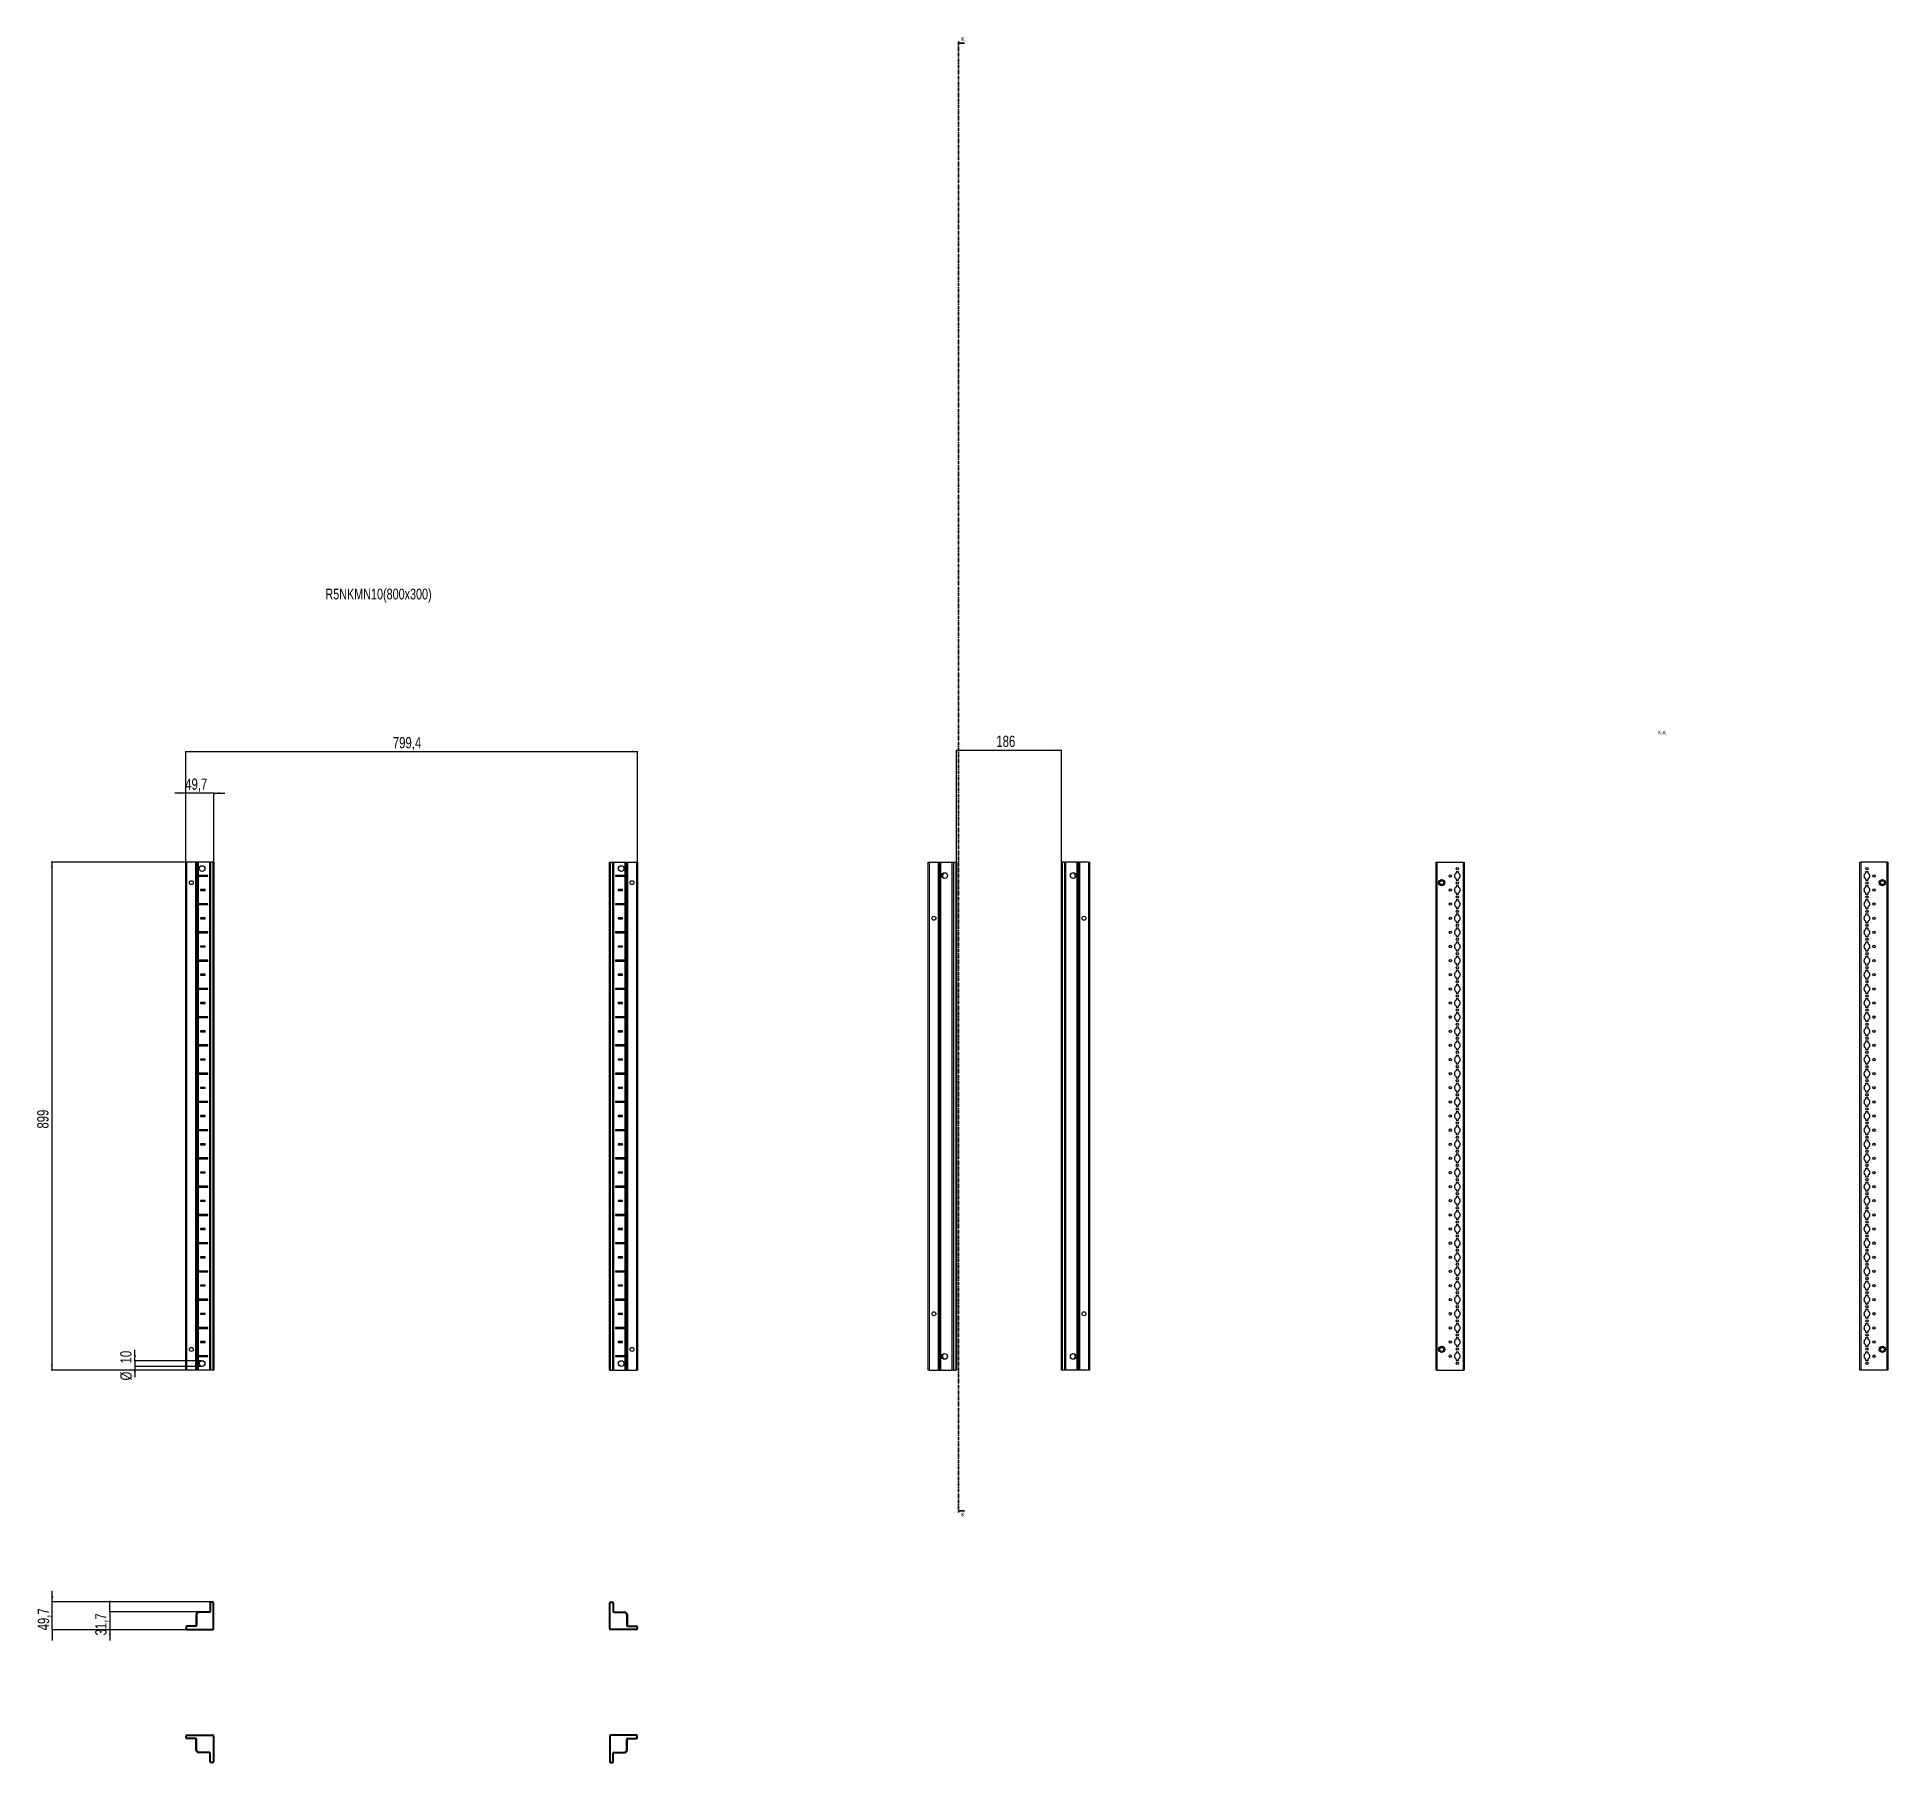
# Model space of a CAD drawing. Header units: millimetres. Extents: x -199 to 3076, y -1547 to 1507.
import ezdxf

# ---------------------------------------------------------------- set-up
doc = ezdxf.new("R2010")
doc.units = ezdxf.units.MM
doc.linetypes.add('CENTER', pattern=[10.16, 6.35, -1.27, 1.27, -1.27])
doc.layers.add('FORMAT', color=7, linetype='Continuous')
doc.styles.add('SLDTEXTSTYLE0', font='TXT', dxfattribs={"width": 0.75})
doc.dimstyles.new('SLDDIMSTYLE0', dxfattribs={"dimtxt": 20, "dimasz": 10, "dimexe": 0, "dimexo": 0.0625, "dimgap": 5, "dimtad": 2, "dimdec": 1, "dimrnd": 1e-09, "dimzin": 12, "dimdsep": 46, "dimtxsty": 'SLDTEXTSTYLE0', "dimsah": 1, "dimcen": 0.09, "dimadec": 0, "dimazin": 3, "dimtfac": 1, "dimtofl": 0, "dimtmove": 0, "dimatfit": 3, "dimfxl": 0, "dimfrac": 2, "dimtolj": 1, "dimtzin": 12, "dimarcsym": 0})
doc.dimstyles.new('SLDDIMSTYLE1', dxfattribs={"dimtxt": 20, "dimasz": 10, "dimexe": 0, "dimexo": 0.0625, "dimgap": 5, "dimtad": 2, "dimdec": 1, "dimrnd": 1e-09, "dimzin": 12, "dimdsep": 46, "dimtxsty": 'SLDTEXTSTYLE0', "dimsah": 1, "dimcen": 0.09, "dimadec": 0, "dimazin": 3, "dimtfac": 1, "dimtmove": 0, "dimatfit": 0, "dimfxl": 0, "dimfrac": 2, "dimtolj": 1, "dimtzin": 12, "dimarcsym": 0})

msp = doc.modelspace()

# ---------------------------------------------------------------- texts
at = {"color": 7, "linetype": 'Continuous', "char_height": 7, "attachment_point": 1, "style": 'SLDTEXTSTYLE0'}
for insert in [(1436.35, 1507.17), (1436.35, -1104.36)]:
    msp.add_mtext('K', dxfattribs=dict(at, insert=insert))
at = {"layer": 'FORMAT', "style": 'SLDTEXTSTYLE0'}
for s, insert, char_height, attachment_point in [('R5NKMN10(800x300)', (311.07, 530.95), 19.05, 1), ('K-K', (2676.19, 279.8), 7, 2)]:
    msp.add_mtext(s, dxfattribs=dict(at, insert=insert, char_height=char_height, attachment_point=attachment_point))

# ---------------------------------------------------------------- blocks, each defined once
blk = doc.blocks.new('_D')
at = {"layer": 'FORMAT'}
for p, q in [((86.4, 47.2), (-174.2, 47.2)), ((-173.2, 47.2), (-173.2, -851.8)), ((86.4, -851.8), (-174.2, -851.8))]:
    blk.add_line(p, q, dxfattribs=at)
for points in [[(-173.2, 47.2), (-174.7, 37.2), (-171.6, 37.2)], [(-173.2, -851.8), (-171.6, -841.8), (-174.7, -841.8)]]:
    blk.add_solid(points, dxfattribs=at)
at = {"layer": 'FORMAT', "insert": (-198.9, -424.5), "char_height": 20, "attachment_point": 1, "rotation": 90, "style": 'SLDTEXTSTYLE0'}
blk.add_mtext('899', dxfattribs=at)
blk = doc.blocks.new('_D_1')
at = {"layer": 'FORMAT'}
for p, q in [((64, 47.2), (64, 243.6)), ((64, 242.6), (863.4, 242.6)), ((863.4, 47.2), (863.4, 243.6))]:
    blk.add_line(p, q, dxfattribs=at)
for points in [[(64, 242.6), (74, 241.1), (74, 244.2)], [(863.4, 242.6), (853.4, 244.2), (853.4, 241.1)]]:
    blk.add_solid(points, dxfattribs=at)
at = {"layer": 'FORMAT', "insert": (430.4, 268.4), "char_height": 20, "attachment_point": 1, "style": 'SLDTEXTSTYLE0'}
blk.add_mtext('799,4', dxfattribs=at)
blk = doc.blocks.new('_D_2')
at = {"layer": 'FORMAT'}
for p, q in [((64, 169.2), (44.7, 169.2)), ((64, 47.2), (64, 170.2)), ((113.7, 169.2), (64, 169.2)), ((113.7, 47.2), (113.7, 170.2)), ((113.7, 169.2), (132.9, 169.2))]:
    blk.add_line(p, q, dxfattribs=at)
for points in [[(64, 169.2), (54, 170.7), (54, 167.7)], [(113.7, 169.2), (123.7, 167.7), (123.7, 170.7)]]:
    blk.add_solid(points, dxfattribs=at)
at = {"layer": 'FORMAT', "insert": (63, 195), "char_height": 20, "attachment_point": 1, "style": 'SLDTEXTSTYLE0'}
blk.add_mtext('49,7', dxfattribs=at)
blk = doc.blocks.new('_D_3')
at = {"layer": 'FORMAT'}
for p, q in [((-26, -835.3), (-26, -816.1)), ((92.8, -835.3), (-27, -835.3)), ((92.8, -845.3), (-27, -845.3)), ((-26, -835.3), (-26, -845.3)), ((-26, -845.3), (-26, -864.5))]:
    blk.add_line(p, q, dxfattribs=at)
for points in [[(-26, -835.3), (-24.5, -825.3), (-27.6, -825.3)], [(-26, -845.3), (-27.6, -855.3), (-24.5, -855.3)]]:
    blk.add_solid(points, dxfattribs=at)
at = {"layer": 'FORMAT', "char_height": 20, "attachment_point": 1, "rotation": 90, "style": 'SLDTEXTSTYLE0'}
for s, insert in [('10', (-52.1, -840)), ('%%c', (-51.8, -870.2))]:
    blk.add_mtext(s, dxfattribs=dict(at, insert=insert))
blk = doc.blocks.new('_D_4')
at = {"layer": 'FORMAT'}
for p, q in [((1427.5, 47.2), (1427.5, 246)), ((1427.5, 245), (1613.5, 245)), ((1613.5, 47.2), (1613.5, 246))]:
    blk.add_line(p, q, dxfattribs=at)
for points in [[(1427.5, 245), (1437.5, 243.5), (1437.5, 246.5)], [(1613.5, 245), (1603.5, 246.5), (1603.5, 243.5)]]:
    blk.add_solid(points, dxfattribs=at)
at = {"layer": 'FORMAT', "insert": (1498.3, 270.8), "char_height": 20, "attachment_point": 1, "style": 'SLDTEXTSTYLE0'}
blk.add_mtext('186', dxfattribs=at)
blk = doc.blocks.new('_D_5')
at = {"layer": 'FORMAT'}
for p, q in [((-172.2, -1261.8), (-172.2, -1242.5)), ((108.5, -1261.8), (-173.2, -1261.8)), ((-172.2, -1311.5), (-172.2, -1261.8)), ((66, -1311.5), (-173.2, -1311.5)), ((-172.2, -1311.5), (-172.2, -1330.7))]:
    blk.add_line(p, q, dxfattribs=at)
for points in [[(-172.2, -1261.8), (-170.6, -1251.8), (-173.7, -1251.8)], [(-172.2, -1311.5), (-173.7, -1321.5), (-170.6, -1321.5)]]:
    blk.add_solid(points, dxfattribs=at)
at = {"layer": 'FORMAT', "insert": (-197.9, -1312.5), "char_height": 20, "attachment_point": 1, "rotation": 90, "style": 'SLDTEXTSTYLE0'}
blk.add_mtext('49,7', dxfattribs=at)
blk = doc.blocks.new('_D_6')
at = {"layer": 'FORMAT'}
for p, q in [((-70.5, -1279.8), (-70.5, -1260.5)), ((86.4, -1279.8), (-71.5, -1279.8)), ((-70.5, -1279.8), (-70.5, -1311.5)), ((66, -1311.5), (-71.5, -1311.5)), ((-70.5, -1311.5), (-70.5, -1330.7))]:
    blk.add_line(p, q, dxfattribs=at)
for points in [[(-70.5, -1279.8), (-69, -1269.8), (-72.1, -1269.8)], [(-70.5, -1311.5), (-72.1, -1321.5), (-69, -1321.5)]]:
    blk.add_solid(points, dxfattribs=at)
at = {"layer": 'FORMAT', "insert": (-96.3, -1321.5), "char_height": 20, "attachment_point": 1, "rotation": 90, "style": 'SLDTEXTSTYLE0'}
blk.add_mtext('31,7', dxfattribs=at)

# ---------------------------------------------------------------- dimensions: what is measured, and where the dimension line sits
at = {"layer": 'FORMAT'}
for base, p1, p2, angle, dimstyle, picture, middle in [((863.38, 242.62), (63.98, 47.21), (863.38, 47.21), 0, 'SLDDIMSTYLE0', '_D_1', (463.68, 242.62)), ((1613.49, 245), (1427.49, 47.21), (1613.49, 47.21), 0, 'SLDDIMSTYLE0', '_D_4', (1520.49, 245)), ((63.98, 169.21), (113.68, 47.21), (63.98, 47.21), 0, 'SLDDIMSTYLE1', '_D_2', (88.83, 169.21)), ((-173.15, -851.79), (86.42, 47.21), (86.42, -851.79), 90, 'SLDDIMSTYLE0', '_D', (-173.15, -402.29)), ((-172.17, -1261.77), (65.98, -1311.47), (108.48, -1261.77), 90, 'SLDDIMSTYLE1', '_D_5', (-172.17, -1286.62)), ((-70.54, -1311.47), (86.42, -1279.77), (65.98, -1311.47), 90, 'SLDDIMSTYLE1', '_D_6', (-70.54, -1295.62))]:
    dim = msp.add_linear_dim(base=base, p1=p1, p2=p2, angle=angle, dimstyle=dimstyle, dxfattribs=at)
    dim.commit()
    dim.dimension.update_dxf_attribs({"geometry": picture, "text_midpoint": middle, "dimtype": 160})
dim = msp.add_linear_dim(base=(-26.02, -845.29), p1=(92.83, -835.29), p2=(92.83, -845.29), angle=90, text='%%c<>', dimstyle='SLDDIMSTYLE1', dxfattribs=at)
dim.commit()
dim.dimension.update_dxf_attribs({"geometry": '_D_3', "text_midpoint": (-26.02, -840.29), "dimtype": 160})

# ---------------------------------------------------------------- linework, layer by layer
at = {"color": 7, "linetype": 'CENTER', "lineweight": 35}
msp.add_line((1431.22, 1499.09), (1431.22, -1103.67), dxfattribs=at)
at = {"color": 7, "linetype": 'Continuous', "lineweight": 35}
for p, q in [((1441.86, 1496.09), (1431.22, 1496.09)), ((1441.86, -1100.67), (1431.22, -1100.67))]:
    msp.add_line(p, q, dxfattribs=at)
at = {"color": 7, "linetype": 'Continuous', "lineweight": 25}
for p, q in [((63.98, -851.79), (63.98, 47.21)), ((63.98, 47.21), (65.98, 47.21)), ((81.33, 47.21), (65.98, 47.21)), ((81.33, 47.21), (81.98, 47.21)), ((81.98, -851.79), (81.98, 47.21)), ((81.98, 47.21), (82.56, 47.21)), ((83.77, 47.21), (82.56, 47.21)), ((83.77, -851.79), (83.77, 47.21)), ((83.8, 47.21), (83.77, 47.21)), ((83.8, -851.79), (83.8, 47.21)), ((85.01, 47.21), (83.8, 47.21)), ((85.01, 47.21), (86.42, 47.21)), ((105.83, 47.21), (86.42, 47.21)), ((105.83, 47.21), (106.48, 47.21)), ((106.48, -851.79), (106.48, 47.21)), ((106.48, 47.21), (108.48, 47.21)), ((111.68, 47.21), (108.48, 47.21)), ((111.68, 47.21), (113.68, 47.21)), ((113.68, 47.21), (113.68, -851.79)), ((813.68, -851.79), (813.68, 47.21)), ((813.68, 47.21), (815.68, 47.21)), ((815.68, 47.21), (818.88, 47.21)), ((818.88, 47.21), (820.88, 47.21)), ((820.88, 47.21), (820.88, -851.79)), ((820.88, 47.21), (821.53, 47.21)), ((821.53, 47.21), (840.93, 47.21)), ((840.93, 47.21), (842.34, 47.21)), ((842.34, 47.21), (843.55, 47.21)), ((843.55, 47.21), (843.55, -851.79)), ((843.55, 47.21), (843.58, 47.21)), ((843.58, 47.21), (843.58, -851.79)), ((843.58, 47.21), (844.79, 47.21)), ((844.79, 47.21), (845.38, 47.21)), ((845.38, 47.21), (845.38, -851.79)), ((845.38, 47.21), (846.03, 47.21)), ((846.03, 47.21), (861.38, 47.21)), ((861.38, 47.21), (863.38, 47.21)), ((863.38, 47.21), (863.38, -851.79)), ((1377.79, -851.79), (1377.79, 47.21)), ((1377.79, 47.21), (1379.79, 47.21)), ((1379.79, 47.21), (1395.14, 47.21)), ((1395.14, 47.21), (1395.79, 47.21)), ((1395.79, 23.46), (1395.79, 47.21)), ((1395.79, 47.21), (1396.37, 47.21)), ((1396.37, 47.21), (1397.58, 47.21)), ((1397.58, 47.21), (1397.58, -851.79)), ((1397.58, 47.21), (1397.61, 47.21)), ((1397.61, 47.21), (1397.61, -851.79)), ((1397.61, 47.21), (1398.82, 47.21)), ((1398.82, 47.21), (1400.23, 47.21)), ((1400.23, 47.21), (1419.64, 47.21)), ((1419.64, 47.21), (1420.29, 47.21)), ((1420.29, -851.79), (1420.29, 47.21)), ((1420.29, 47.21), (1422.29, 47.21)), ((1422.29, 47.21), (1425.49, 47.21)), ((1425.49, 47.21), (1427.49, 47.21)), ((1427.49, 47.21), (1427.49, -851.79)), ((1613.49, -851.79), (1613.49, 47.21)), ((1613.49, 47.21), (1615.49, 47.21)), ((1618.69, 47.21), (1615.49, 47.21)), ((1618.69, 47.21), (1620.69, 47.21)), ((1620.69, 47.21), (1620.69, -851.79)), ((1620.69, 47.21), (1621.34, 47.21)), ((1640.74, 47.21), (1621.34, 47.21)), ((1640.74, 47.21), (1642.15, 47.21)), ((1643.36, 47.21), (1642.15, 47.21)), ((1643.36, -851.79), (1643.36, 47.21)), ((1643.39, 47.21), (1643.36, 47.21)), ((1643.39, -851.79), (1643.39, 47.21)), ((1644.6, 47.21), (1643.39, 47.21)), ((1644.6, 47.21), (1645.19, 47.21)), ((1645.19, 47.21), (1645.19, 23.46)), ((1645.19, 47.21), (1645.84, 47.21)), ((1661.19, 47.21), (1645.84, 47.21)), ((1661.19, 47.21), (1663.19, 47.21)), ((1663.19, 47.21), (1663.19, -851.79)), ((2276.55, -851.79), (2276.55, 47.21)), ((2276.55, 47.21), (2278.55, 47.21)), ((2278.55, 47.21), (2324.25, 47.21)), ((2324.25, 47.21), (2326.25, 47.21)), ((2326.25, 47.21), (2326.25, -851.79)), ((3026.25, -851.79), (3026.25, 47.21)), ((3026.25, 47.21), (3028.25, 47.21)), ((3073.95, 47.21), (3028.25, 47.21)), ((3073.95, 47.21), (3075.95, 47.21)), ((3075.95, 47.21), (3075.95, -851.79)), ((85.93, 23.35), (85.93, 22.06)), ((86.58, 22.71), (85.93, 23.35)), ((86.58, 22.71), (85.93, 22.06)), ((102.83, 23.46), (86.42, 23.46)), ((86.42, 21.96), (102.83, 21.96)), ((102.08, 22.71), (86.58, 22.71)), ((102.08, 22.71), (102.83, 23.46)), ((102.08, 22.71), (102.83, 21.96)), ((102.83, 21.96), (102.83, 23.46)), ((825.28, 22.71), (824.53, 23.46)), ((840.93, 23.46), (824.53, 23.46)), ((824.53, 23.46), (824.53, 21.96)), ((825.28, 22.71), (824.53, 21.96)), ((824.53, 21.96), (840.93, 21.96)), ((825.28, 22.71), (840.78, 22.71)), ((840.78, 22.71), (841.42, 23.35)), ((840.78, 22.71), (841.42, 22.06)), ((841.42, 22.06), (841.42, 23.35)), ((1395.85, 23.35), (1395.79, 23.46)), ((1395.79, 23.46), (1395.79, 21.96)), ((1395.79, 21.96), (1395.85, 22.06)), ((1395.79, -26.54), (1395.79, 21.96)), ((1395.85, 22.06), (1395.85, 23.35)), ((1405.84, 27.73), (1405.84, 28.14)), ((1635.14, 28.14), (1635.14, 27.73)), ((1645.19, 23.46), (1645.12, 23.35)), ((1645.12, 23.35), (1645.12, 22.06)), ((1645.12, 22.06), (1645.19, 21.96)), ((1645.19, 21.96), (1645.19, 23.46)), ((1645.19, 21.96), (1645.19, -26.54)), ((2311.6, 29.61), (2311.6, 27.73)), ((2311.6, 17.68), (2311.6, 15.81)), ((2311.6, 4.61), (2311.6, 2.73)), ((2315.7, 30.11), (2312.1, 30.11)), ((2312.1, 15.31), (2315.7, 15.31)), ((2315.7, 5.11), (2312.1, 5.11)), ((2316.2, 27.73), (2316.2, 29.61)), ((2316.2, 15.81), (2316.2, 17.68)), ((2316.2, 2.73), (2316.2, 4.61)), ((3036.3, 29.61), (3036.3, 27.73)), ((3036.3, 17.68), (3036.3, 15.81)), ((3036.3, 4.61), (3036.3, 2.73)), ((3040.4, 30.11), (3036.8, 30.11)), ((3036.8, 15.31), (3040.4, 15.31)), ((3040.4, 5.11), (3036.8, 5.11)), ((3040.9, 27.73), (3040.9, 29.61)), ((3040.9, 15.81), (3040.9, 17.68)), ((3040.9, 2.73), (3040.9, 4.61)), ((85.93, -26.65), (85.93, -27.94)), ((86.58, -27.29), (85.93, -26.65)), ((86.58, -27.29), (85.93, -27.94)), ((102.83, -26.54), (86.42, -26.54)), ((86.42, -28.04), (102.83, -28.04)), ((102.08, -27.29), (86.58, -27.29)), ((98.33, -1.54), (90.33, -1.54)), ((90.33, -1.54), (90.33, -3.04)), ((91.08, -2.29), (90.33, -1.54)), ((91.08, -2.29), (90.33, -3.04)), ((90.33, -3.04), (98.33, -3.04)), ((97.58, -2.29), (91.08, -2.29)), ((97.58, -2.29), (98.33, -1.54)), ((97.58, -2.29), (98.33, -3.04)), ((98.33, -3.04), (98.33, -1.54)), ((102.08, -27.29), (102.83, -26.54)), ((102.08, -27.29), (102.83, -28.04)), ((102.83, -28.04), (102.83, -26.54)), ((825.28, -27.29), (824.53, -26.54)), ((840.93, -26.54), (824.53, -26.54)), ((824.53, -26.54), (824.53, -28.04)), ((825.28, -27.29), (824.53, -28.04)), ((824.53, -28.04), (840.93, -28.04)), ((825.28, -27.29), (840.78, -27.29)), ((829.78, -2.29), (829.03, -1.54)), ((829.03, -1.54), (829.03, -3.04)), ((837.03, -1.54), (829.03, -1.54)), ((829.78, -2.29), (829.03, -3.04)), ((829.03, -3.04), (837.03, -3.04)), ((829.78, -2.29), (836.28, -2.29)), ((836.28, -2.29), (837.03, -1.54)), ((836.28, -2.29), (837.03, -3.04)), ((837.03, -3.04), (837.03, -1.54)), ((840.78, -27.29), (841.42, -26.65)), ((840.78, -27.29), (841.42, -27.94)), ((841.42, -27.94), (841.42, -26.65)), ((1395.85, -26.65), (1395.79, -26.54)), ((1395.79, -26.54), (1395.79, -28.04)), ((1395.79, -28.04), (1395.85, -27.94)), ((1395.79, -76.54), (1395.79, -28.04)), ((1395.85, -27.94), (1395.85, -26.65)), ((1645.19, -26.54), (1645.12, -26.65)), ((1645.12, -26.65), (1645.12, -27.94)), ((1645.12, -27.94), (1645.19, -28.04)), ((1645.19, -28.04), (1645.19, -26.54)), ((1645.19, -28.04), (1645.19, -76.54)), ((2311.6, -7.32), (2311.6, -9.19)), ((2311.6, -20.39), (2311.6, -22.27)), ((2311.6, -32.32), (2311.6, -34.19)), ((2312.1, -9.69), (2315.7, -9.69)), ((2315.7, -19.89), (2312.1, -19.89)), ((2316.2, -9.19), (2316.2, -7.32)), ((2316.2, -22.27), (2316.2, -20.39)), ((2316.2, -34.19), (2316.2, -32.32)), ((3036.3, -7.32), (3036.3, -9.19)), ((3036.3, -20.39), (3036.3, -22.27)), ((3036.3, -32.32), (3036.3, -34.19)), ((3036.8, -9.69), (3040.4, -9.69)), ((3040.4, -19.89), (3036.8, -19.89)), ((3040.9, -9.19), (3040.9, -7.32)), ((3040.9, -22.27), (3040.9, -20.39)), ((3040.9, -34.19), (3040.9, -32.32)), ((98.33, -51.54), (90.33, -51.54)), ((90.33, -51.54), (90.33, -53.04)), ((91.08, -52.29), (90.33, -51.54)), ((91.08, -52.29), (90.33, -53.04)), ((90.33, -53.04), (98.33, -53.04)), ((97.58, -52.29), (91.08, -52.29)), ((97.58, -52.29), (98.33, -51.54)), ((97.58, -52.29), (98.33, -53.04)), ((98.33, -53.04), (98.33, -51.54)), ((829.78, -52.29), (829.03, -51.54)), ((837.03, -51.54), (829.03, -51.54)), ((829.03, -51.54), (829.03, -53.04)), ((829.78, -52.29), (829.03, -53.04)), ((829.03, -53.04), (837.03, -53.04)), ((829.78, -52.29), (836.28, -52.29)), ((836.28, -52.29), (837.03, -51.54)), ((836.28, -52.29), (837.03, -53.04)), ((837.03, -53.04), (837.03, -51.54)), ((2311.6, -45.39), (2311.6, -47.27)), ((2311.6, -57.32), (2311.6, -59.19)), ((2312.1, -34.69), (2315.7, -34.69)), ((2315.7, -44.89), (2312.1, -44.89)), ((2312.1, -59.69), (2315.7, -59.69)), ((2316.2, -47.27), (2316.2, -45.39)), ((2316.2, -59.19), (2316.2, -57.32)), ((3036.3, -45.39), (3036.3, -47.27)), ((3036.3, -57.32), (3036.3, -59.19)), ((3036.8, -34.69), (3040.4, -34.69)), ((3040.4, -44.89), (3036.8, -44.89)), ((3036.8, -59.69), (3040.4, -59.69)), ((3040.9, -47.27), (3040.9, -45.39)), ((3040.9, -59.19), (3040.9, -57.32)), ((85.93, -76.65), (85.93, -77.94)), ((86.58, -77.29), (85.93, -76.65)), ((86.58, -77.29), (85.93, -77.94)), ((102.83, -76.54), (86.42, -76.54)), ((86.42, -78.04), (102.83, -78.04)), ((102.08, -77.29), (86.58, -77.29)), ((102.08, -77.29), (102.83, -76.54)), ((102.08, -77.29), (102.83, -78.04)), ((102.83, -78.04), (102.83, -76.54)), ((825.28, -77.29), (824.53, -76.54)), ((840.93, -76.54), (824.53, -76.54)), ((824.53, -76.54), (824.53, -78.04)), ((825.28, -77.29), (824.53, -78.04)), ((824.53, -78.04), (840.93, -78.04)), ((825.28, -77.29), (840.78, -77.29)), ((840.78, -77.29), (841.42, -76.65)), ((840.78, -77.29), (841.42, -77.94)), ((841.42, -77.94), (841.42, -76.65)), ((1395.85, -76.65), (1395.79, -76.54)), ((1395.79, -76.54), (1395.79, -78.04)), ((1395.79, -78.04), (1395.85, -77.94)), ((1395.79, -126.54), (1395.79, -78.04)), ((1395.85, -77.94), (1395.85, -76.65)), ((1645.19, -76.54), (1645.12, -76.65)), ((1645.12, -76.65), (1645.12, -77.94)), ((1645.12, -77.94), (1645.19, -78.04)), ((1645.19, -78.04), (1645.19, -76.54)), ((1645.19, -78.04), (1645.19, -126.54)), ((2311.6, -70.39), (2311.6, -72.27)), ((2311.6, -82.32), (2311.6, -84.19)), ((2311.6, -95.39), (2311.6, -97.27)), ((2315.7, -69.89), (2312.1, -69.89)), ((2312.1, -84.69), (2315.7, -84.69)), ((2315.7, -94.89), (2312.1, -94.89)), ((2316.2, -72.27), (2316.2, -70.39)), ((2316.2, -84.19), (2316.2, -82.32)), ((2316.2, -97.27), (2316.2, -95.39)), ((3036.3, -70.39), (3036.3, -72.27)), ((3036.3, -82.32), (3036.3, -84.19)), ((3036.3, -95.39), (3036.3, -97.27)), ((3040.4, -69.89), (3036.8, -69.89)), ((3036.8, -84.69), (3040.4, -84.69)), ((3040.4, -94.89), (3036.8, -94.89)), ((3040.9, -72.27), (3040.9, -70.39)), ((3040.9, -84.19), (3040.9, -82.32)), ((3040.9, -97.27), (3040.9, -95.39)), ((85.93, -126.65), (85.93, -127.94)), ((86.58, -127.29), (85.93, -126.65)), ((86.58, -127.29), (85.93, -127.94)), ((102.83, -126.54), (86.42, -126.54)), ((86.42, -128.04), (102.83, -128.04)), ((102.08, -127.29), (86.58, -127.29)), ((98.33, -101.54), (90.33, -101.54)), ((90.33, -101.54), (90.33, -103.04)), ((91.08, -102.29), (90.33, -101.54)), ((91.08, -102.29), (90.33, -103.04)), ((90.33, -103.04), (98.33, -103.04)), ((97.58, -102.29), (91.08, -102.29)), ((97.58, -102.29), (98.33, -101.54)), ((97.58, -102.29), (98.33, -103.04)), ((98.33, -103.04), (98.33, -101.54)), ((102.08, -127.29), (102.83, -126.54)), ((102.08, -127.29), (102.83, -128.04)), ((102.83, -128.04), (102.83, -126.54)), ((825.28, -127.29), (824.53, -126.54)), ((840.93, -126.54), (824.53, -126.54)), ((824.53, -126.54), (824.53, -128.04)), ((825.28, -127.29), (824.53, -128.04)), ((824.53, -128.04), (840.93, -128.04)), ((825.28, -127.29), (840.78, -127.29)), ((829.78, -102.29), (829.03, -101.54)), ((837.03, -101.54), (829.03, -101.54)), ((829.03, -101.54), (829.03, -103.04)), ((829.78, -102.29), (829.03, -103.04)), ((829.03, -103.04), (837.03, -103.04)), ((829.78, -102.29), (836.28, -102.29)), ((836.28, -102.29), (837.03, -101.54)), ((836.28, -102.29), (837.03, -103.04)), ((837.03, -103.04), (837.03, -101.54)), ((840.78, -127.29), (841.42, -126.65)), ((840.78, -127.29), (841.42, -127.94)), ((841.42, -127.94), (841.42, -126.65)), ((1395.85, -126.65), (1395.79, -126.54)), ((1395.79, -126.54), (1395.79, -128.04)), ((1395.79, -128.04), (1395.85, -127.94)), ((1395.79, -176.54), (1395.79, -128.04)), ((1395.85, -127.94), (1395.85, -126.65)), ((1645.19, -126.54), (1645.12, -126.65)), ((1645.12, -126.65), (1645.12, -127.94)), ((1645.12, -127.94), (1645.19, -128.04)), ((1645.19, -128.04), (1645.19, -126.54)), ((1645.19, -128.04), (1645.19, -176.54)), ((2311.6, -107.32), (2311.6, -109.19)), ((2311.6, -120.39), (2311.6, -122.27)), ((2312.1, -109.69), (2315.7, -109.69)), ((2315.7, -119.89), (2312.1, -119.89)), ((2316.2, -109.19), (2316.2, -107.32)), ((2316.2, -122.27), (2316.2, -120.39)), ((3036.3, -107.32), (3036.3, -109.19)), ((3036.3, -120.39), (3036.3, -122.27)), ((3036.8, -109.69), (3040.4, -109.69)), ((3040.4, -119.89), (3036.8, -119.89)), ((3040.9, -109.19), (3040.9, -107.32)), ((3040.9, -122.27), (3040.9, -120.39)), ((98.33, -151.54), (90.33, -151.54)), ((90.33, -151.54), (90.33, -153.04)), ((91.08, -152.29), (90.33, -151.54)), ((91.08, -152.29), (90.33, -153.04)), ((90.33, -153.04), (98.33, -153.04)), ((97.58, -152.29), (91.08, -152.29)), ((97.58, -152.29), (98.33, -151.54)), ((97.58, -152.29), (98.33, -153.04)), ((98.33, -153.04), (98.33, -151.54)), ((829.78, -152.29), (829.03, -151.54)), ((837.03, -151.54), (829.03, -151.54)), ((829.03, -151.54), (829.03, -153.04)), ((829.78, -152.29), (829.03, -153.04)), ((829.03, -153.04), (837.03, -153.04)), ((829.78, -152.29), (836.28, -152.29)), ((836.28, -152.29), (837.03, -151.54)), ((836.28, -152.29), (837.03, -153.04)), ((837.03, -153.04), (837.03, -151.54)), ((2311.6, -132.32), (2311.6, -134.19)), ((2311.6, -145.39), (2311.6, -147.27)), ((2311.6, -157.32), (2311.6, -159.19)), ((2312.1, -134.69), (2315.7, -134.69)), ((2315.7, -144.89), (2312.1, -144.89)), ((2312.1, -159.69), (2315.7, -159.69)), ((2316.2, -134.19), (2316.2, -132.32)), ((2316.2, -147.27), (2316.2, -145.39)), ((2316.2, -159.19), (2316.2, -157.32)), ((3036.3, -132.32), (3036.3, -134.19)), ((3036.3, -145.39), (3036.3, -147.27)), ((3036.3, -157.32), (3036.3, -159.19)), ((3036.8, -134.69), (3040.4, -134.69)), ((3040.4, -144.89), (3036.8, -144.89)), ((3036.8, -159.69), (3040.4, -159.69)), ((3040.9, -134.19), (3040.9, -132.32)), ((3040.9, -147.27), (3040.9, -145.39)), ((3040.9, -159.19), (3040.9, -157.32)), ((85.93, -176.65), (85.93, -177.94)), ((86.58, -177.29), (85.93, -176.65)), ((86.58, -177.29), (85.93, -177.94)), ((102.83, -176.54), (86.42, -176.54)), ((86.42, -178.04), (102.83, -178.04)), ((102.08, -177.29), (86.58, -177.29)), ((102.08, -177.29), (102.83, -176.54)), ((102.08, -177.29), (102.83, -178.04)), ((102.83, -178.04), (102.83, -176.54)), ((825.28, -177.29), (824.53, -176.54)), ((840.93, -176.54), (824.53, -176.54)), ((824.53, -176.54), (824.53, -178.04)), ((825.28, -177.29), (824.53, -178.04)), ((824.53, -178.04), (840.93, -178.04)), ((825.28, -177.29), (840.78, -177.29)), ((840.78, -177.29), (841.42, -176.65)), ((840.78, -177.29), (841.42, -177.94)), ((841.42, -177.94), (841.42, -176.65)), ((1395.85, -176.65), (1395.79, -176.54)), ((1395.79, -176.54), (1395.79, -178.04)), ((1395.79, -178.04), (1395.85, -177.94)), ((1395.79, -226.54), (1395.79, -178.04)), ((1395.85, -177.94), (1395.85, -176.65)), ((1645.19, -176.54), (1645.12, -176.65)), ((1645.12, -176.65), (1645.12, -177.94)), ((1645.12, -177.94), (1645.19, -178.04)), ((1645.19, -178.04), (1645.19, -176.54)), ((1645.19, -178.04), (1645.19, -226.54)), ((2311.6, -170.39), (2311.6, -172.27)), ((2311.6, -182.32), (2311.6, -184.19)), ((2311.6, -195.39), (2311.6, -197.27)), ((2315.7, -169.89), (2312.1, -169.89)), ((2312.1, -184.69), (2315.7, -184.69)), ((2315.7, -194.89), (2312.1, -194.89)), ((2316.2, -172.27), (2316.2, -170.39)), ((2316.2, -184.19), (2316.2, -182.32)), ((2316.2, -197.27), (2316.2, -195.39)), ((3036.3, -170.39), (3036.3, -172.27)), ((3036.3, -182.32), (3036.3, -184.19)), ((3036.3, -195.39), (3036.3, -197.27)), ((3040.4, -169.89), (3036.8, -169.89)), ((3036.8, -184.69), (3040.4, -184.69)), ((3040.4, -194.89), (3036.8, -194.89)), ((3040.9, -172.27), (3040.9, -170.39)), ((3040.9, -184.19), (3040.9, -182.32)), ((3040.9, -197.27), (3040.9, -195.39)), ((85.93, -226.65), (85.93, -227.94)), ((86.58, -227.29), (85.93, -226.65)), ((86.58, -227.29), (85.93, -227.94)), ((102.83, -226.54), (86.42, -226.54)), ((86.42, -228.04), (102.83, -228.04)), ((102.08, -227.29), (86.58, -227.29)), ((98.33, -201.54), (90.33, -201.54)), ((90.33, -201.54), (90.33, -203.04)), ((91.08, -202.29), (90.33, -201.54)), ((91.08, -202.29), (90.33, -203.04)), ((90.33, -203.04), (98.33, -203.04)), ((97.58, -202.29), (91.08, -202.29)), ((97.58, -202.29), (98.33, -201.54)), ((97.58, -202.29), (98.33, -203.04)), ((98.33, -203.04), (98.33, -201.54)), ((102.08, -227.29), (102.83, -226.54)), ((102.08, -227.29), (102.83, -228.04)), ((102.83, -228.04), (102.83, -226.54)), ((825.28, -227.29), (824.53, -226.54)), ((840.93, -226.54), (824.53, -226.54)), ((824.53, -226.54), (824.53, -228.04)), ((825.28, -227.29), (824.53, -228.04)), ((824.53, -228.04), (840.93, -228.04)), ((825.28, -227.29), (840.78, -227.29)), ((829.78, -202.29), (829.03, -201.54)), ((837.03, -201.54), (829.03, -201.54)), ((829.03, -201.54), (829.03, -203.04)), ((829.78, -202.29), (829.03, -203.04)), ((829.03, -203.04), (837.03, -203.04)), ((829.78, -202.29), (836.28, -202.29)), ((836.28, -202.29), (837.03, -201.54)), ((836.28, -202.29), (837.03, -203.04)), ((837.03, -203.04), (837.03, -201.54)), ((840.78, -227.29), (841.42, -226.65)), ((840.78, -227.29), (841.42, -227.94)), ((841.42, -227.94), (841.42, -226.65)), ((1395.85, -226.65), (1395.79, -226.54)), ((1395.79, -226.54), (1395.79, -228.04)), ((1395.79, -228.04), (1395.85, -227.94)), ((1395.79, -276.54), (1395.79, -228.04)), ((1395.85, -227.94), (1395.85, -226.65)), ((1645.19, -226.54), (1645.12, -226.65)), ((1645.12, -226.65), (1645.12, -227.94)), ((1645.12, -227.94), (1645.19, -228.04)), ((1645.19, -228.04), (1645.19, -226.54)), ((1645.19, -228.04), (1645.19, -276.54)), ((2311.6, -207.32), (2311.6, -209.19)), ((2311.6, -220.39), (2311.6, -222.27)), ((2312.1, -209.69), (2315.7, -209.69)), ((2315.7, -219.89), (2312.1, -219.89)), ((2316.2, -209.19), (2316.2, -207.32)), ((2316.2, -222.27), (2316.2, -220.39)), ((3036.3, -207.32), (3036.3, -209.19)), ((3036.3, -220.39), (3036.3, -222.27)), ((3036.8, -209.69), (3040.4, -209.69)), ((3040.4, -219.89), (3036.8, -219.89)), ((3040.9, -209.19), (3040.9, -207.32)), ((3040.9, -222.27), (3040.9, -220.39)), ((98.33, -251.54), (90.33, -251.54)), ((90.33, -251.54), (90.33, -253.04)), ((91.08, -252.29), (90.33, -251.54)), ((91.08, -252.29), (90.33, -253.04)), ((90.33, -253.04), (98.33, -253.04)), ((97.58, -252.29), (91.08, -252.29)), ((97.58, -252.29), (98.33, -251.54)), ((97.58, -252.29), (98.33, -253.04)), ((98.33, -253.04), (98.33, -251.54)), ((837.03, -251.54), (829.03, -251.54)), ((829.03, -251.54), (829.03, -253.04)), ((829.78, -252.29), (829.03, -251.54)), ((829.78, -252.29), (829.03, -253.04)), ((829.03, -253.04), (837.03, -253.04)), ((829.78, -252.29), (836.28, -252.29)), ((836.28, -252.29), (837.03, -251.54)), ((836.28, -252.29), (837.03, -253.04)), ((837.03, -253.04), (837.03, -251.54)), ((2311.6, -232.32), (2311.6, -234.19)), ((2311.6, -245.39), (2311.6, -247.27)), ((2311.6, -257.32), (2311.6, -259.19)), ((2312.1, -234.69), (2315.7, -234.69)), ((2315.7, -244.89), (2312.1, -244.89)), ((2312.1, -259.69), (2315.7, -259.69)), ((2316.2, -234.19), (2316.2, -232.32)), ((2316.2, -247.27), (2316.2, -245.39)), ((2316.2, -259.19), (2316.2, -257.32)), ((3036.3, -232.32), (3036.3, -234.19)), ((3036.3, -245.39), (3036.3, -247.27)), ((3036.3, -257.32), (3036.3, -259.19)), ((3036.8, -234.69), (3040.4, -234.69)), ((3040.4, -244.89), (3036.8, -244.89)), ((3036.8, -259.69), (3040.4, -259.69)), ((3040.9, -234.19), (3040.9, -232.32)), ((3040.9, -247.27), (3040.9, -245.39)), ((3040.9, -259.19), (3040.9, -257.32)), ((85.93, -276.65), (85.93, -277.94)), ((86.58, -277.29), (85.93, -276.65)), ((86.58, -277.29), (85.93, -277.94)), ((102.83, -276.54), (86.42, -276.54)), ((86.42, -278.04), (102.83, -278.04)), ((102.08, -277.29), (86.58, -277.29)), ((102.08, -277.29), (102.83, -276.54)), ((102.08, -277.29), (102.83, -278.04)), ((102.83, -278.04), (102.83, -276.54)), ((840.93, -276.54), (824.53, -276.54)), ((824.53, -276.54), (824.53, -278.04)), ((825.28, -277.29), (824.53, -276.54)), ((825.28, -277.29), (824.53, -278.04)), ((824.53, -278.04), (840.93, -278.04)), ((825.28, -277.29), (840.78, -277.29)), ((840.78, -277.29), (841.42, -276.65)), ((840.78, -277.29), (841.42, -277.94)), ((841.42, -277.94), (841.42, -276.65)), ((1395.85, -276.65), (1395.79, -276.54)), ((1395.79, -276.54), (1395.79, -278.04)), ((1395.79, -278.04), (1395.85, -277.94)), ((1395.79, -326.54), (1395.79, -278.04)), ((1395.85, -277.94), (1395.85, -276.65)), ((1645.19, -276.54), (1645.12, -276.65)), ((1645.12, -276.65), (1645.12, -277.94)), ((1645.12, -277.94), (1645.19, -278.04)), ((1645.19, -278.04), (1645.19, -276.54)), ((1645.19, -278.04), (1645.19, -326.54)), ((2311.6, -270.39), (2311.6, -272.27)), ((2311.6, -282.32), (2311.6, -284.19)), ((2315.7, -269.89), (2312.1, -269.89)), ((2312.1, -284.69), (2315.7, -284.69)), ((2316.2, -272.27), (2316.2, -270.39)), ((2316.2, -284.19), (2316.2, -282.32)), ((3036.3, -270.39), (3036.3, -272.27)), ((3036.3, -282.32), (3036.3, -284.19)), ((3040.4, -269.89), (3036.8, -269.89)), ((3036.8, -284.69), (3040.4, -284.69)), ((3040.9, -272.27), (3040.9, -270.39)), ((3040.9, -284.19), (3040.9, -282.32)), ((85.93, -326.65), (85.93, -327.94)), ((86.58, -327.29), (85.93, -326.65)), ((86.58, -327.29), (85.93, -327.94)), ((102.83, -326.54), (86.42, -326.54)), ((102.08, -327.29), (86.58, -327.29)), ((98.33, -301.54), (90.33, -301.54)), ((90.33, -301.54), (90.33, -303.04)), ((91.08, -302.29), (90.33, -301.54)), ((91.08, -302.29), (90.33, -303.04)), ((90.33, -303.04), (98.33, -303.04)), ((97.58, -302.29), (91.08, -302.29)), ((97.58, -302.29), (98.33, -301.54)), ((97.58, -302.29), (98.33, -303.04)), ((98.33, -303.04), (98.33, -301.54)), ((102.08, -327.29), (102.83, -326.54)), ((102.08, -327.29), (102.83, -328.04)), ((102.83, -328.04), (102.83, -326.54)), ((840.93, -326.54), (824.53, -326.54)), ((824.53, -326.54), (824.53, -328.04)), ((825.28, -327.29), (824.53, -326.54)), ((825.28, -327.29), (824.53, -328.04)), ((825.28, -327.29), (840.78, -327.29)), ((837.03, -301.54), (829.03, -301.54)), ((829.03, -301.54), (829.03, -303.04)), ((829.78, -302.29), (829.03, -301.54)), ((829.78, -302.29), (829.03, -303.04)), ((829.03, -303.04), (837.03, -303.04)), ((829.78, -302.29), (836.28, -302.29)), ((836.28, -302.29), (837.03, -301.54)), ((836.28, -302.29), (837.03, -303.04)), ((837.03, -303.04), (837.03, -301.54)), ((840.78, -327.29), (841.42, -326.65)), ((840.78, -327.29), (841.42, -327.94)), ((841.42, -327.94), (841.42, -326.65)), ((1395.85, -326.65), (1395.79, -326.54)), ((1395.79, -326.54), (1395.79, -328.04)), ((1395.85, -327.94), (1395.85, -326.65)), ((1645.19, -326.54), (1645.12, -326.65)), ((1645.12, -326.65), (1645.12, -327.94)), ((1645.19, -328.04), (1645.19, -326.54)), ((2311.6, -295.39), (2311.6, -297.27)), ((2311.6, -307.32), (2311.6, -309.19)), ((2311.6, -320.39), (2311.6, -322.27)), ((2315.7, -294.89), (2312.1, -294.89)), ((2312.1, -309.69), (2315.7, -309.69)), ((2315.7, -319.89), (2312.1, -319.89)), ((2316.2, -297.27), (2316.2, -295.39)), ((2316.2, -309.19), (2316.2, -307.32)), ((2316.2, -322.27), (2316.2, -320.39)), ((3036.3, -295.39), (3036.3, -297.27)), ((3036.3, -307.32), (3036.3, -309.19)), ((3036.3, -320.39), (3036.3, -322.27)), ((3040.4, -294.89), (3036.8, -294.89)), ((3036.8, -309.69), (3040.4, -309.69)), ((3040.4, -319.89), (3036.8, -319.89)), ((3040.9, -297.27), (3040.9, -295.39)), ((3040.9, -309.19), (3040.9, -307.32)), ((3040.9, -322.27), (3040.9, -320.39)), ((86.42, -328.04), (102.83, -328.04)), ((98.33, -351.54), (90.33, -351.54)), ((90.33, -351.54), (90.33, -353.04)), ((91.08, -352.29), (90.33, -351.54)), ((91.08, -352.29), (90.33, -353.04)), ((90.33, -353.04), (98.33, -353.04)), ((97.58, -352.29), (91.08, -352.29)), ((97.58, -352.29), (98.33, -351.54)), ((97.58, -352.29), (98.33, -353.04)), ((98.33, -353.04), (98.33, -351.54)), ((824.53, -328.04), (840.93, -328.04)), ((837.03, -351.54), (829.03, -351.54)), ((829.03, -351.54), (829.03, -353.04)), ((829.78, -352.29), (829.03, -351.54)), ((829.78, -352.29), (829.03, -353.04)), ((829.03, -353.04), (837.03, -353.04)), ((829.78, -352.29), (836.28, -352.29)), ((836.28, -352.29), (837.03, -351.54)), ((836.28, -352.29), (837.03, -353.04)), ((837.03, -353.04), (837.03, -351.54)), ((1395.79, -328.04), (1395.85, -327.94)), ((1395.79, -376.54), (1395.79, -328.04)), ((1645.12, -327.94), (1645.19, -328.04)), ((1645.19, -328.04), (1645.19, -376.54)), ((2311.6, -332.32), (2311.6, -334.19)), ((2311.6, -345.39), (2311.6, -347.27)), ((2311.6, -357.32), (2311.6, -359.19)), ((2312.1, -334.69), (2315.7, -334.69)), ((2315.7, -344.89), (2312.1, -344.89)), ((2312.1, -359.69), (2315.7, -359.69)), ((2316.2, -334.19), (2316.2, -332.32)), ((2316.2, -347.27), (2316.2, -345.39)), ((2316.2, -359.19), (2316.2, -357.32)), ((3036.3, -332.32), (3036.3, -334.19)), ((3036.3, -345.39), (3036.3, -347.27)), ((3036.3, -357.32), (3036.3, -359.19)), ((3036.8, -334.69), (3040.4, -334.69)), ((3040.4, -344.89), (3036.8, -344.89)), ((3036.8, -359.69), (3040.4, -359.69)), ((3040.9, -334.19), (3040.9, -332.32)), ((3040.9, -347.27), (3040.9, -345.39)), ((3040.9, -359.19), (3040.9, -357.32)), ((85.93, -376.65), (85.93, -377.94)), ((86.58, -377.29), (85.93, -376.65)), ((86.58, -377.29), (85.93, -377.94)), ((102.83, -376.54), (86.42, -376.54)), ((86.42, -378.04), (102.83, -378.04)), ((102.08, -377.29), (86.58, -377.29)), ((102.08, -377.29), (102.83, -376.54)), ((102.08, -377.29), (102.83, -378.04)), ((102.83, -378.04), (102.83, -376.54)), ((840.93, -376.54), (824.53, -376.54)), ((824.53, -376.54), (824.53, -378.04)), ((825.28, -377.29), (824.53, -376.54)), ((825.28, -377.29), (824.53, -378.04)), ((824.53, -378.04), (840.93, -378.04)), ((825.28, -377.29), (840.78, -377.29)), ((840.78, -377.29), (841.42, -376.65)), ((840.78, -377.29), (841.42, -377.94)), ((841.42, -377.94), (841.42, -376.65)), ((1395.85, -376.65), (1395.79, -376.54)), ((1395.79, -376.54), (1395.79, -378.04)), ((1395.79, -378.04), (1395.85, -377.94)), ((1395.79, -426.54), (1395.79, -378.04)), ((1395.85, -377.94), (1395.85, -376.65)), ((1645.19, -376.54), (1645.12, -376.65)), ((1645.12, -376.65), (1645.12, -377.94)), ((1645.12, -377.94), (1645.19, -378.04)), ((1645.19, -378.04), (1645.19, -376.54)), ((1645.19, -378.04), (1645.19, -426.54)), ((2311.6, -370.39), (2311.6, -372.27)), ((2311.6, -382.32), (2311.6, -384.19)), ((2315.7, -369.89), (2312.1, -369.89)), ((2312.1, -384.69), (2315.7, -384.69)), ((2316.2, -372.27), (2316.2, -370.39)), ((2316.2, -384.19), (2316.2, -382.32)), ((3036.3, -370.39), (3036.3, -372.27)), ((3036.3, -382.32), (3036.3, -384.19)), ((3040.4, -369.89), (3036.8, -369.89)), ((3036.8, -384.69), (3040.4, -384.69)), ((3040.9, -372.27), (3040.9, -370.39)), ((3040.9, -384.19), (3040.9, -382.32)), ((98.33, -401.54), (90.33, -401.54)), ((90.33, -401.54), (90.33, -403.04)), ((91.08, -402.29), (90.33, -401.54)), ((91.08, -402.29), (90.33, -403.04)), ((90.33, -403.04), (98.33, -403.04)), ((97.58, -402.29), (91.08, -402.29)), ((97.58, -402.29), (98.33, -401.54)), ((97.58, -402.29), (98.33, -403.04)), ((98.33, -403.04), (98.33, -401.54)), ((837.03, -401.54), (829.03, -401.54)), ((829.03, -401.54), (829.03, -403.04)), ((829.78, -402.29), (829.03, -401.54)), ((829.78, -402.29), (829.03, -403.04)), ((829.03, -403.04), (837.03, -403.04)), ((829.78, -402.29), (836.28, -402.29)), ((836.28, -402.29), (837.03, -401.54)), ((836.28, -402.29), (837.03, -403.04)), ((837.03, -403.04), (837.03, -401.54)), ((2311.6, -395.39), (2311.6, -397.27)), ((2311.6, -407.32), (2311.6, -409.19)), ((2311.6, -420.39), (2311.6, -422.27)), ((2315.7, -394.89), (2312.1, -394.89)), ((2312.1, -409.69), (2315.7, -409.69)), ((2315.7, -419.89), (2312.1, -419.89)), ((2316.2, -397.27), (2316.2, -395.39)), ((2316.2, -409.19), (2316.2, -407.32)), ((2316.2, -422.27), (2316.2, -420.39)), ((3036.3, -395.39), (3036.3, -397.27)), ((3036.3, -407.32), (3036.3, -409.19)), ((3036.3, -420.39), (3036.3, -422.27)), ((3040.4, -394.89), (3036.8, -394.89)), ((3036.8, -409.69), (3040.4, -409.69)), ((3040.4, -419.89), (3036.8, -419.89)), ((3040.9, -397.27), (3040.9, -395.39)), ((3040.9, -409.19), (3040.9, -407.32)), ((3040.9, -422.27), (3040.9, -420.39)), ((85.93, -426.65), (85.93, -427.94)), ((86.58, -427.29), (85.93, -426.65)), ((86.58, -427.29), (85.93, -427.94)), ((102.83, -426.54), (86.42, -426.54)), ((86.42, -428.04), (102.83, -428.04)), ((102.08, -427.29), (86.58, -427.29)), ((98.33, -451.54), (90.33, -451.54)), ((90.33, -451.54), (90.33, -453.04)), ((91.08, -452.29), (90.33, -451.54)), ((91.08, -452.29), (90.33, -453.04)), ((90.33, -453.04), (98.33, -453.04)), ((97.58, -452.29), (91.08, -452.29)), ((97.58, -452.29), (98.33, -451.54)), ((97.58, -452.29), (98.33, -453.04)), ((98.33, -453.04), (98.33, -451.54)), ((102.08, -427.29), (102.83, -426.54)), ((102.08, -427.29), (102.83, -428.04)), ((102.83, -428.04), (102.83, -426.54)), ((840.93, -426.54), (824.53, -426.54)), ((824.53, -426.54), (824.53, -428.04)), ((825.28, -427.29), (824.53, -426.54)), ((825.28, -427.29), (824.53, -428.04)), ((824.53, -428.04), (840.93, -428.04)), ((825.28, -427.29), (840.78, -427.29)), ((837.03, -451.54), (829.03, -451.54)), ((829.03, -451.54), (829.03, -453.04)), ((829.78, -452.29), (829.03, -451.54)), ((829.78, -452.29), (829.03, -453.04)), ((829.03, -453.04), (837.03, -453.04)), ((829.78, -452.29), (836.28, -452.29)), ((836.28, -452.29), (837.03, -451.54)), ((836.28, -452.29), (837.03, -453.04)), ((837.03, -453.04), (837.03, -451.54)), ((840.78, -427.29), (841.42, -426.65)), ((840.78, -427.29), (841.42, -427.94)), ((841.42, -427.94), (841.42, -426.65)), ((1395.85, -426.65), (1395.79, -426.54)), ((1395.79, -426.54), (1395.79, -428.04)), ((1395.79, -428.04), (1395.85, -427.94)), ((1395.79, -476.54), (1395.79, -428.04)), ((1395.85, -427.94), (1395.85, -426.65)), ((1645.19, -426.54), (1645.12, -426.65)), ((1645.12, -426.65), (1645.12, -427.94)), ((1645.12, -427.94), (1645.19, -428.04)), ((1645.19, -428.04), (1645.19, -426.54)), ((1645.19, -428.04), (1645.19, -476.54)), ((2311.6, -432.32), (2311.6, -434.19)), ((2311.6, -445.39), (2311.6, -447.27)), ((2311.6, -457.32), (2311.6, -459.19)), ((2312.1, -434.69), (2315.7, -434.69)), ((2315.7, -444.89), (2312.1, -444.89)), ((2316.2, -434.19), (2316.2, -432.32)), ((2316.2, -447.27), (2316.2, -445.39)), ((2316.2, -459.19), (2316.2, -457.32)), ((3036.3, -432.32), (3036.3, -434.19)), ((3036.3, -445.39), (3036.3, -447.27)), ((3036.3, -457.32), (3036.3, -459.19)), ((3036.8, -434.69), (3040.4, -434.69)), ((3040.4, -444.89), (3036.8, -444.89)), ((3040.9, -434.19), (3040.9, -432.32)), ((3040.9, -447.27), (3040.9, -445.39)), ((3040.9, -459.19), (3040.9, -457.32)), ((85.93, -476.65), (85.93, -477.94)), ((86.58, -477.29), (85.93, -476.65)), ((86.58, -477.29), (85.93, -477.94)), ((102.83, -476.54), (86.42, -476.54)), ((86.42, -478.04), (102.83, -478.04)), ((102.08, -477.29), (86.58, -477.29)), ((102.08, -477.29), (102.83, -476.54)), ((102.08, -477.29), (102.83, -478.04)), ((102.83, -478.04), (102.83, -476.54)), ((840.93, -476.54), (824.53, -476.54)), ((824.53, -476.54), (824.53, -478.04)), ((825.28, -477.29), (824.53, -476.54)), ((825.28, -477.29), (824.53, -478.04)), ((824.53, -478.04), (840.93, -478.04)), ((825.28, -477.29), (840.78, -477.29)), ((840.78, -477.29), (841.42, -476.65)), ((840.78, -477.29), (841.42, -477.94)), ((841.42, -477.94), (841.42, -476.65)), ((1395.85, -476.65), (1395.79, -476.54)), ((1395.79, -476.54), (1395.79, -478.04)), ((1395.79, -478.04), (1395.85, -477.94)), ((1395.79, -526.54), (1395.79, -478.04)), ((1395.85, -477.94), (1395.85, -476.65)), ((1645.19, -476.54), (1645.12, -476.65)), ((1645.12, -476.65), (1645.12, -477.94)), ((1645.12, -477.94), (1645.19, -478.04)), ((1645.19, -478.04), (1645.19, -476.54)), ((1645.19, -478.04), (1645.19, -526.54)), ((2311.6, -470.39), (2311.6, -472.27)), ((2311.6, -482.32), (2311.6, -484.19)), ((2312.1, -459.69), (2315.7, -459.69)), ((2315.7, -469.89), (2312.1, -469.89)), ((2312.1, -484.69), (2315.7, -484.69)), ((2316.2, -472.27), (2316.2, -470.39)), ((2316.2, -484.19), (2316.2, -482.32)), ((3036.3, -470.39), (3036.3, -472.27)), ((3036.3, -482.32), (3036.3, -484.19)), ((3036.8, -459.69), (3040.4, -459.69)), ((3040.4, -469.89), (3036.8, -469.89)), ((3036.8, -484.69), (3040.4, -484.69)), ((3040.9, -472.27), (3040.9, -470.39)), ((3040.9, -484.19), (3040.9, -482.32)), ((98.33, -501.54), (90.33, -501.54)), ((90.33, -501.54), (90.33, -503.04)), ((91.08, -502.29), (90.33, -501.54)), ((91.08, -502.29), (90.33, -503.04)), ((90.33, -503.04), (98.33, -503.04)), ((97.58, -502.29), (91.08, -502.29)), ((97.58, -502.29), (98.33, -501.54)), ((97.58, -502.29), (98.33, -503.04)), ((98.33, -503.04), (98.33, -501.54)), ((837.03, -501.54), (829.03, -501.54)), ((829.03, -501.54), (829.03, -503.04)), ((829.78, -502.29), (829.03, -501.54)), ((829.78, -502.29), (829.03, -503.04)), ((829.03, -503.04), (837.03, -503.04)), ((829.78, -502.29), (836.28, -502.29)), ((836.28, -502.29), (837.03, -501.54)), ((836.28, -502.29), (837.03, -503.04)), ((837.03, -503.04), (837.03, -501.54)), ((2311.6, -495.39), (2311.6, -497.27)), ((2311.6, -507.32), (2311.6, -509.19)), ((2311.6, -520.39), (2311.6, -522.27)), ((2315.7, -494.89), (2312.1, -494.89)), ((2312.1, -509.69), (2315.7, -509.69)), ((2315.7, -519.89), (2312.1, -519.89)), ((2316.2, -497.27), (2316.2, -495.39)), ((2316.2, -509.19), (2316.2, -507.32)), ((2316.2, -522.27), (2316.2, -520.39)), ((3036.3, -495.39), (3036.3, -497.27)), ((3036.3, -507.32), (3036.3, -509.19)), ((3036.3, -520.39), (3036.3, -522.27)), ((3040.4, -494.89), (3036.8, -494.89)), ((3036.8, -509.69), (3040.4, -509.69)), ((3040.4, -519.89), (3036.8, -519.89)), ((3040.9, -497.27), (3040.9, -495.39)), ((3040.9, -509.19), (3040.9, -507.32)), ((3040.9, -522.27), (3040.9, -520.39)), ((85.93, -526.65), (85.93, -527.94)), ((86.58, -527.29), (85.93, -526.65)), ((86.58, -527.29), (85.93, -527.94)), ((102.83, -526.54), (86.42, -526.54)), ((86.42, -528.04), (102.83, -528.04)), ((102.08, -527.29), (86.58, -527.29)), ((98.33, -551.54), (90.33, -551.54)), ((90.33, -551.54), (90.33, -553.04)), ((91.08, -552.29), (90.33, -551.54)), ((91.08, -552.29), (90.33, -553.04)), ((90.33, -553.04), (98.33, -553.04)), ((97.58, -552.29), (91.08, -552.29)), ((97.58, -552.29), (98.33, -551.54)), ((97.58, -552.29), (98.33, -553.04)), ((98.33, -553.04), (98.33, -551.54)), ((102.08, -527.29), (102.83, -526.54)), ((102.08, -527.29), (102.83, -528.04)), ((102.83, -528.04), (102.83, -526.54)), ((840.93, -526.54), (824.53, -526.54)), ((824.53, -526.54), (824.53, -528.04)), ((825.28, -527.29), (824.53, -526.54)), ((825.28, -527.29), (824.53, -528.04)), ((824.53, -528.04), (840.93, -528.04)), ((825.28, -527.29), (840.78, -527.29)), ((837.03, -551.54), (829.03, -551.54)), ((829.03, -551.54), (829.03, -553.04)), ((829.78, -552.29), (829.03, -551.54)), ((829.78, -552.29), (829.03, -553.04)), ((829.03, -553.04), (837.03, -553.04)), ((829.78, -552.29), (836.28, -552.29)), ((836.28, -552.29), (837.03, -551.54)), ((836.28, -552.29), (837.03, -553.04)), ((837.03, -553.04), (837.03, -551.54)), ((840.78, -527.29), (841.42, -526.65)), ((840.78, -527.29), (841.42, -527.94)), ((841.42, -527.94), (841.42, -526.65)), ((1395.85, -526.65), (1395.79, -526.54)), ((1395.79, -526.54), (1395.79, -528.04)), ((1395.79, -528.04), (1395.85, -527.94)), ((1395.79, -576.54), (1395.79, -528.04)), ((1395.85, -527.94), (1395.85, -526.65)), ((1645.19, -526.54), (1645.12, -526.65)), ((1645.12, -526.65), (1645.12, -527.94)), ((1645.12, -527.94), (1645.19, -528.04)), ((1645.19, -528.04), (1645.19, -526.54)), ((1645.19, -528.04), (1645.19, -576.54)), ((2311.6, -532.32), (2311.6, -534.19)), ((2311.6, -545.39), (2311.6, -547.27)), ((2312.1, -534.69), (2315.7, -534.69)), ((2315.7, -544.89), (2312.1, -544.89)), ((2316.2, -534.19), (2316.2, -532.32)), ((2316.2, -547.27), (2316.2, -545.39)), ((3036.3, -532.32), (3036.3, -534.19)), ((3036.3, -545.39), (3036.3, -547.27)), ((3036.8, -534.69), (3040.4, -534.69)), ((3040.4, -544.89), (3036.8, -544.89)), ((3040.9, -534.19), (3040.9, -532.32)), ((3040.9, -547.27), (3040.9, -545.39)), ((85.93, -576.65), (85.93, -577.94)), ((86.58, -577.29), (85.93, -576.65)), ((86.58, -577.29), (85.93, -577.94)), ((102.83, -576.54), (86.42, -576.54)), ((86.42, -578.04), (102.83, -578.04)), ((102.08, -577.29), (86.58, -577.29)), ((102.08, -577.29), (102.83, -576.54)), ((102.08, -577.29), (102.83, -578.04)), ((102.83, -578.04), (102.83, -576.54)), ((840.93, -576.54), (824.53, -576.54)), ((824.53, -576.54), (824.53, -578.04)), ((825.28, -577.29), (824.53, -576.54)), ((825.28, -577.29), (824.53, -578.04)), ((824.53, -578.04), (840.93, -578.04)), ((825.28, -577.29), (840.78, -577.29)), ((840.78, -577.29), (841.42, -576.65)), ((840.78, -577.29), (841.42, -577.94)), ((841.42, -577.94), (841.42, -576.65)), ((1395.85, -576.65), (1395.79, -576.54)), ((1395.79, -576.54), (1395.79, -578.04)), ((1395.79, -578.04), (1395.85, -577.94)), ((1395.79, -626.54), (1395.79, -578.04)), ((1395.85, -577.94), (1395.85, -576.65)), ((1645.19, -576.54), (1645.12, -576.65)), ((1645.12, -576.65), (1645.12, -577.94)), ((1645.12, -577.94), (1645.19, -578.04)), ((1645.19, -578.04), (1645.19, -576.54)), ((1645.19, -578.04), (1645.19, -626.54)), ((2311.6, -557.32), (2311.6, -559.19)), ((2311.6, -570.39), (2311.6, -572.27)), ((2311.6, -582.32), (2311.6, -584.19)), ((2312.1, -559.69), (2315.7, -559.69)), ((2315.7, -569.89), (2312.1, -569.89)), ((2312.1, -584.69), (2315.7, -584.69)), ((2316.2, -559.19), (2316.2, -557.32)), ((2316.2, -572.27), (2316.2, -570.39)), ((2316.2, -584.19), (2316.2, -582.32)), ((3036.3, -557.32), (3036.3, -559.19)), ((3036.3, -570.39), (3036.3, -572.27)), ((3036.3, -582.32), (3036.3, -584.19)), ((3036.8, -559.69), (3040.4, -559.69)), ((3040.4, -569.89), (3036.8, -569.89)), ((3036.8, -584.69), (3040.4, -584.69)), ((3040.9, -559.19), (3040.9, -557.32)), ((3040.9, -572.27), (3040.9, -570.39)), ((3040.9, -584.19), (3040.9, -582.32)), ((98.33, -601.54), (90.33, -601.54)), ((90.33, -601.54), (90.33, -603.04)), ((91.08, -602.29), (90.33, -601.54)), ((91.08, -602.29), (90.33, -603.04)), ((90.33, -603.04), (98.33, -603.04)), ((97.58, -602.29), (91.08, -602.29)), ((97.58, -602.29), (98.33, -601.54)), ((97.58, -602.29), (98.33, -603.04)), ((98.33, -603.04), (98.33, -601.54)), ((837.03, -601.54), (829.03, -601.54)), ((829.03, -601.54), (829.03, -603.04)), ((829.78, -602.29), (829.03, -601.54)), ((829.78, -602.29), (829.03, -603.04)), ((829.03, -603.04), (837.03, -603.04)), ((829.78, -602.29), (836.28, -602.29)), ((836.28, -602.29), (837.03, -601.54)), ((836.28, -602.29), (837.03, -603.04)), ((837.03, -603.04), (837.03, -601.54)), ((2311.6, -595.39), (2311.6, -597.27)), ((2311.6, -607.32), (2311.6, -609.19)), ((2311.6, -620.39), (2311.6, -622.27)), ((2315.7, -594.89), (2312.1, -594.89)), ((2312.1, -609.69), (2315.7, -609.69)), ((2315.7, -619.89), (2312.1, -619.89)), ((2316.2, -597.27), (2316.2, -595.39)), ((2316.2, -609.19), (2316.2, -607.32)), ((2316.2, -622.27), (2316.2, -620.39)), ((3036.3, -595.39), (3036.3, -597.27)), ((3036.3, -607.32), (3036.3, -609.19)), ((3036.3, -620.39), (3036.3, -622.27)), ((3040.4, -594.89), (3036.8, -594.89)), ((3036.8, -609.69), (3040.4, -609.69)), ((3040.4, -619.89), (3036.8, -619.89)), ((3040.9, -597.27), (3040.9, -595.39)), ((3040.9, -609.19), (3040.9, -607.32)), ((3040.9, -622.27), (3040.9, -620.39)), ((86.58, -627.29), (85.93, -626.65)), ((85.93, -626.65), (85.93, -627.94)), ((86.58, -627.29), (85.93, -627.94)), ((102.83, -626.54), (86.42, -626.54)), ((86.42, -628.04), (102.83, -628.04)), ((102.08, -627.29), (86.58, -627.29)), ((98.33, -651.54), (90.33, -651.54)), ((90.33, -651.54), (90.33, -653.04)), ((91.08, -652.29), (90.33, -651.54)), ((91.08, -652.29), (90.33, -653.04)), ((90.33, -653.04), (98.33, -653.04)), ((97.58, -652.29), (91.08, -652.29)), ((97.58, -652.29), (98.33, -651.54)), ((97.58, -652.29), (98.33, -653.04)), ((98.33, -653.04), (98.33, -651.54)), ((102.08, -627.29), (102.83, -626.54)), ((102.08, -627.29), (102.83, -628.04)), ((102.83, -628.04), (102.83, -626.54)), ((840.93, -626.54), (824.53, -626.54)), ((824.53, -626.54), (824.53, -628.04)), ((825.28, -627.29), (824.53, -626.54)), ((825.28, -627.29), (824.53, -628.04)), ((824.53, -628.04), (840.93, -628.04)), ((825.28, -627.29), (840.78, -627.29)), ((837.03, -651.54), (829.03, -651.54)), ((829.03, -651.54), (829.03, -653.04)), ((829.78, -652.29), (829.03, -651.54)), ((829.78, -652.29), (829.03, -653.04)), ((829.03, -653.04), (837.03, -653.04)), ((829.78, -652.29), (836.28, -652.29)), ((836.28, -652.29), (837.03, -651.54)), ((836.28, -652.29), (837.03, -653.04)), ((837.03, -653.04), (837.03, -651.54)), ((840.78, -627.29), (841.42, -626.65)), ((840.78, -627.29), (841.42, -627.94)), ((841.42, -627.94), (841.42, -626.65)), ((1395.85, -626.65), (1395.79, -626.54)), ((1395.79, -626.54), (1395.79, -628.04)), ((1395.79, -628.04), (1395.85, -627.94)), ((1395.79, -676.54), (1395.79, -628.04)), ((1395.85, -627.94), (1395.85, -626.65)), ((1645.19, -626.54), (1645.12, -626.65)), ((1645.12, -626.65), (1645.12, -627.94)), ((1645.12, -627.94), (1645.19, -628.04)), ((1645.19, -628.04), (1645.19, -626.54)), ((1645.19, -628.04), (1645.19, -676.54)), ((2311.6, -632.32), (2311.6, -634.19)), ((2311.6, -645.39), (2311.6, -647.27)), ((2312.1, -634.69), (2315.7, -634.69)), ((2315.7, -644.89), (2312.1, -644.89)), ((2316.2, -634.19), (2316.2, -632.32)), ((2316.2, -647.27), (2316.2, -645.39)), ((3036.3, -632.32), (3036.3, -634.19)), ((3036.3, -645.39), (3036.3, -647.27)), ((3036.8, -634.69), (3040.4, -634.69)), ((3040.4, -644.89), (3036.8, -644.89)), ((3040.9, -634.19), (3040.9, -632.32)), ((3040.9, -647.27), (3040.9, -645.39)), ((85.93, -676.65), (85.93, -677.94)), ((86.58, -677.29), (85.93, -676.65)), ((86.58, -677.29), (85.93, -677.94)), ((102.83, -676.54), (86.42, -676.54)), ((86.42, -678.04), (102.83, -678.04)), ((102.08, -677.29), (86.58, -677.29)), ((102.08, -677.29), (102.83, -676.54)), ((102.08, -677.29), (102.83, -678.04)), ((102.83, -678.04), (102.83, -676.54)), ((840.93, -676.54), (824.53, -676.54)), ((824.53, -676.54), (824.53, -678.04)), ((825.28, -677.29), (824.53, -676.54)), ((825.28, -677.29), (824.53, -678.04)), ((824.53, -678.04), (840.93, -678.04)), ((825.28, -677.29), (840.78, -677.29)), ((840.78, -677.29), (841.42, -676.65)), ((840.78, -677.29), (841.42, -677.94)), ((841.42, -677.94), (841.42, -676.65)), ((1395.85, -676.65), (1395.79, -676.54)), ((1395.79, -676.54), (1395.79, -678.04)), ((1395.79, -678.04), (1395.85, -677.94)), ((1395.79, -726.54), (1395.79, -678.04)), ((1395.85, -677.94), (1395.85, -676.65)), ((1645.19, -676.54), (1645.12, -676.65)), ((1645.12, -676.65), (1645.12, -677.94)), ((1645.12, -677.94), (1645.19, -678.04)), ((1645.19, -678.04), (1645.19, -676.54)), ((1645.19, -678.04), (1645.19, -726.54)), ((2311.6, -657.32), (2311.6, -659.19)), ((2311.6, -670.39), (2311.6, -672.27)), ((2311.6, -682.32), (2311.6, -684.19)), ((2312.1, -659.69), (2315.7, -659.69)), ((2315.7, -669.89), (2312.1, -669.89)), ((2312.1, -684.69), (2315.7, -684.69)), ((2316.2, -659.19), (2316.2, -657.32)), ((2316.2, -672.27), (2316.2, -670.39)), ((2316.2, -684.19), (2316.2, -682.32)), ((3036.3, -657.32), (3036.3, -659.19)), ((3036.3, -670.39), (3036.3, -672.27)), ((3036.3, -682.32), (3036.3, -684.19)), ((3036.8, -659.69), (3040.4, -659.69)), ((3040.4, -669.89), (3036.8, -669.89)), ((3036.8, -684.69), (3040.4, -684.69)), ((3040.9, -659.19), (3040.9, -657.32)), ((3040.9, -672.27), (3040.9, -670.39)), ((3040.9, -684.19), (3040.9, -682.32)), ((91.08, -702.29), (90.33, -701.54)), ((90.33, -701.54), (90.33, -703.04)), ((98.33, -701.54), (90.33, -701.54)), ((91.08, -702.29), (90.33, -703.04)), ((90.33, -703.04), (98.33, -703.04)), ((97.58, -702.29), (91.08, -702.29)), ((97.58, -702.29), (98.33, -701.54)), ((97.58, -702.29), (98.33, -703.04)), ((98.33, -703.04), (98.33, -701.54)), ((837.03, -701.54), (829.03, -701.54)), ((829.03, -701.54), (829.03, -703.04)), ((829.78, -702.29), (829.03, -701.54)), ((829.78, -702.29), (829.03, -703.04)), ((829.03, -703.04), (837.03, -703.04)), ((829.78, -702.29), (836.28, -702.29)), ((836.28, -702.29), (837.03, -701.54)), ((836.28, -702.29), (837.03, -703.04)), ((837.03, -703.04), (837.03, -701.54)), ((2311.6, -695.39), (2311.6, -697.27)), ((2311.6, -707.32), (2311.6, -709.19)), ((2311.6, -720.39), (2311.6, -722.27)), ((2315.7, -694.89), (2312.1, -694.89)), ((2312.1, -709.69), (2315.7, -709.69)), ((2315.7, -719.89), (2312.1, -719.89)), ((2316.2, -697.27), (2316.2, -695.39)), ((2316.2, -709.19), (2316.2, -707.32)), ((2316.2, -722.27), (2316.2, -720.39)), ((3036.3, -695.39), (3036.3, -697.27)), ((3036.3, -707.32), (3036.3, -709.19)), ((3036.3, -720.39), (3036.3, -722.27)), ((3040.4, -694.89), (3036.8, -694.89)), ((3036.8, -709.69), (3040.4, -709.69)), ((3040.4, -719.89), (3036.8, -719.89)), ((3040.9, -697.27), (3040.9, -695.39)), ((3040.9, -709.19), (3040.9, -707.32)), ((3040.9, -722.27), (3040.9, -720.39)), ((85.93, -726.65), (85.93, -727.94)), ((86.58, -727.29), (85.93, -726.65)), ((86.58, -727.29), (85.93, -727.94)), ((102.83, -726.54), (86.42, -726.54)), ((86.42, -728.04), (102.83, -728.04)), ((102.08, -727.29), (86.58, -727.29)), ((98.33, -751.54), (90.33, -751.54)), ((90.33, -751.54), (90.33, -753.04)), ((91.08, -752.29), (90.33, -751.54)), ((91.08, -752.29), (90.33, -753.04)), ((90.33, -753.04), (98.33, -753.04)), ((97.58, -752.29), (91.08, -752.29)), ((97.58, -752.29), (98.33, -751.54)), ((97.58, -752.29), (98.33, -753.04)), ((98.33, -753.04), (98.33, -751.54)), ((102.08, -727.29), (102.83, -726.54)), ((102.08, -727.29), (102.83, -728.04)), ((102.83, -728.04), (102.83, -726.54)), ((840.93, -726.54), (824.53, -726.54)), ((824.53, -726.54), (824.53, -728.04)), ((825.28, -727.29), (824.53, -726.54)), ((825.28, -727.29), (824.53, -728.04)), ((824.53, -728.04), (840.93, -728.04)), ((825.28, -727.29), (840.78, -727.29)), ((829.03, -751.54), (829.03, -753.04)), ((837.03, -751.54), (829.03, -751.54)), ((829.78, -752.29), (829.03, -751.54)), ((829.78, -752.29), (829.03, -753.04)), ((829.03, -753.04), (837.03, -753.04)), ((829.78, -752.29), (836.28, -752.29)), ((836.28, -752.29), (837.03, -751.54)), ((836.28, -752.29), (837.03, -753.04)), ((837.03, -753.04), (837.03, -751.54)), ((840.78, -727.29), (841.42, -726.65)), ((840.78, -727.29), (841.42, -727.94)), ((841.42, -727.94), (841.42, -726.65)), ((1395.85, -726.65), (1395.79, -726.54)), ((1395.79, -726.54), (1395.79, -728.04)), ((1395.79, -728.04), (1395.85, -727.94)), ((1395.79, -776.54), (1395.79, -728.04)), ((1395.85, -727.94), (1395.85, -726.65)), ((1645.19, -726.54), (1645.12, -726.65)), ((1645.12, -726.65), (1645.12, -727.94)), ((1645.12, -727.94), (1645.19, -728.04)), ((1645.19, -728.04), (1645.19, -726.54)), ((1645.19, -728.04), (1645.19, -776.54)), ((2311.6, -732.32), (2311.6, -734.19)), ((2311.6, -745.39), (2311.6, -747.27)), ((2312.1, -734.69), (2315.7, -734.69)), ((2315.7, -744.89), (2312.1, -744.89)), ((2316.2, -734.19), (2316.2, -732.32)), ((2316.2, -747.27), (2316.2, -745.39)), ((3036.3, -732.32), (3036.3, -734.19)), ((3036.3, -745.39), (3036.3, -747.27)), ((3036.8, -734.69), (3040.4, -734.69)), ((3040.4, -744.89), (3036.8, -744.89)), ((3040.9, -734.19), (3040.9, -732.32)), ((3040.9, -747.27), (3040.9, -745.39)), ((85.93, -776.65), (85.93, -777.94)), ((86.58, -777.29), (85.93, -776.65)), ((86.58, -777.29), (85.93, -777.94)), ((102.83, -776.54), (86.42, -776.54)), ((86.42, -778.04), (102.83, -778.04)), ((102.08, -777.29), (86.58, -777.29)), ((102.08, -777.29), (102.83, -776.54)), ((102.08, -777.29), (102.83, -778.04)), ((102.83, -778.04), (102.83, -776.54)), ((840.93, -776.54), (824.53, -776.54)), ((824.53, -776.54), (824.53, -778.04)), ((825.28, -777.29), (824.53, -776.54)), ((825.28, -777.29), (824.53, -778.04)), ((824.53, -778.04), (840.93, -778.04)), ((825.28, -777.29), (840.78, -777.29)), ((840.78, -777.29), (841.42, -776.65)), ((840.78, -777.29), (841.42, -777.94)), ((841.42, -777.94), (841.42, -776.65)), ((1395.85, -776.65), (1395.79, -776.54)), ((1395.79, -776.54), (1395.79, -778.04)), ((1395.79, -778.04), (1395.85, -777.94)), ((1395.79, -826.54), (1395.79, -778.04)), ((1395.85, -777.94), (1395.85, -776.65)), ((1645.19, -776.54), (1645.12, -776.65)), ((1645.12, -776.65), (1645.12, -777.94)), ((1645.12, -777.94), (1645.19, -778.04)), ((1645.19, -778.04), (1645.19, -776.54)), ((1645.19, -778.04), (1645.19, -826.54)), ((2311.6, -757.32), (2311.6, -759.19)), ((2311.6, -770.39), (2311.6, -772.27)), ((2311.6, -782.32), (2311.6, -784.19)), ((2312.1, -759.69), (2315.7, -759.69)), ((2315.7, -769.89), (2312.1, -769.89)), ((2312.1, -784.69), (2315.7, -784.69)), ((2316.2, -759.19), (2316.2, -757.32)), ((2316.2, -772.27), (2316.2, -770.39)), ((2316.2, -784.19), (2316.2, -782.32)), ((3036.3, -757.32), (3036.3, -759.19)), ((3036.3, -770.39), (3036.3, -772.27)), ((3036.3, -782.32), (3036.3, -784.19)), ((3036.8, -759.69), (3040.4, -759.69)), ((3040.4, -769.89), (3036.8, -769.89)), ((3036.8, -784.69), (3040.4, -784.69)), ((3040.9, -759.19), (3040.9, -757.32)), ((3040.9, -772.27), (3040.9, -770.39)), ((3040.9, -784.19), (3040.9, -782.32)), ((98.33, -801.54), (90.33, -801.54)), ((90.33, -801.54), (90.33, -803.04)), ((91.08, -802.29), (90.33, -801.54)), ((91.08, -802.29), (90.33, -803.04)), ((90.33, -803.04), (98.33, -803.04)), ((97.58, -802.29), (91.08, -802.29)), ((97.58, -802.29), (98.33, -801.54)), ((97.58, -802.29), (98.33, -803.04)), ((98.33, -803.04), (98.33, -801.54)), ((829.03, -801.54), (829.03, -803.04)), ((837.03, -801.54), (829.03, -801.54)), ((829.78, -802.29), (829.03, -801.54)), ((829.78, -802.29), (829.03, -803.04)), ((829.03, -803.04), (837.03, -803.04)), ((829.78, -802.29), (836.28, -802.29)), ((836.28, -802.29), (837.03, -801.54)), ((836.28, -802.29), (837.03, -803.04)), ((837.03, -803.04), (837.03, -801.54)), ((2311.6, -795.39), (2311.6, -797.27)), ((2311.6, -807.32), (2311.6, -809.19)), ((2315.7, -794.89), (2312.1, -794.89)), ((2312.1, -809.69), (2315.7, -809.69)), ((2316.2, -797.27), (2316.2, -795.39)), ((2316.2, -809.19), (2316.2, -807.32)), ((3036.3, -795.39), (3036.3, -797.27)), ((3036.3, -807.32), (3036.3, -809.19)), ((3040.4, -794.89), (3036.8, -794.89)), ((3036.8, -809.69), (3040.4, -809.69)), ((3040.9, -797.27), (3040.9, -795.39)), ((3040.9, -809.19), (3040.9, -807.32)), ((85.93, -826.65), (85.93, -827.94)), ((86.58, -827.29), (85.93, -826.65)), ((86.58, -827.29), (85.93, -827.94)), ((102.83, -826.54), (86.42, -826.54)), ((86.42, -828.04), (102.83, -828.04)), ((102.08, -827.29), (86.58, -827.29)), ((102.08, -827.29), (102.83, -826.54)), ((102.08, -827.29), (102.83, -828.04)), ((102.83, -828.04), (102.83, -826.54)), ((840.93, -826.54), (824.53, -826.54)), ((824.53, -826.54), (824.53, -828.04)), ((825.28, -827.29), (824.53, -826.54)), ((825.28, -827.29), (824.53, -828.04)), ((824.53, -828.04), (840.93, -828.04)), ((825.28, -827.29), (840.78, -827.29)), ((840.78, -827.29), (841.42, -826.65)), ((840.78, -827.29), (841.42, -827.94)), ((841.42, -827.94), (841.42, -826.65)), ((1395.85, -826.65), (1395.79, -826.54)), ((1395.79, -826.54), (1395.79, -828.04)), ((1395.79, -828.04), (1395.85, -827.94)), ((1395.79, -851.79), (1395.79, -828.04)), ((1395.85, -827.94), (1395.85, -826.65)), ((1405.84, -832.73), (1405.84, -832.32)), ((1635.14, -832.32), (1635.14, -832.73)), ((1645.19, -826.54), (1645.12, -826.65)), ((1645.12, -826.65), (1645.12, -827.94)), ((1645.12, -827.94), (1645.19, -828.04)), ((1645.19, -828.04), (1645.19, -826.54)), ((1645.19, -828.04), (1645.19, -851.79)), ((2311.6, -820.39), (2311.6, -822.27)), ((2311.6, -832.32), (2311.6, -834.19)), ((2315.7, -819.89), (2312.1, -819.89)), ((2312.1, -834.69), (2315.7, -834.69)), ((2316.2, -822.27), (2316.2, -820.39)), ((2316.2, -834.19), (2316.2, -832.32)), ((3036.3, -820.39), (3036.3, -822.27)), ((3036.3, -832.32), (3036.3, -834.19)), ((3040.4, -819.89), (3036.8, -819.89)), ((3036.8, -834.69), (3040.4, -834.69)), ((3040.9, -822.27), (3040.9, -820.39)), ((3040.9, -834.19), (3040.9, -832.32)), ((65.98, -851.79), (63.98, -851.79)), ((81.33, -851.79), (65.98, -851.79)), ((81.98, -851.79), (81.33, -851.79)), ((82.56, -851.79), (81.98, -851.79)), ((83.77, -851.79), (82.56, -851.79)), ((83.8, -851.79), (83.77, -851.79)), ((85.01, -851.79), (83.8, -851.79)), ((86.42, -851.79), (85.01, -851.79)), ((105.83, -851.79), (86.42, -851.79)), ((106.48, -851.79), (105.83, -851.79)), ((108.48, -851.79), (106.48, -851.79)), ((111.68, -851.79), (108.48, -851.79)), ((113.68, -851.79), (111.68, -851.79)), ((815.68, -851.79), (813.68, -851.79)), ((815.68, -851.79), (818.88, -851.79)), ((820.88, -851.79), (818.88, -851.79)), ((821.53, -851.79), (820.88, -851.79)), ((821.53, -851.79), (840.93, -851.79)), ((842.34, -851.79), (840.93, -851.79)), ((842.34, -851.79), (843.55, -851.79)), ((843.55, -851.79), (843.58, -851.79)), ((843.58, -851.79), (844.79, -851.79)), ((845.38, -851.79), (844.79, -851.79)), ((846.03, -851.79), (845.38, -851.79)), ((846.03, -851.79), (861.38, -851.79)), ((863.38, -851.79), (861.38, -851.79)), ((1379.79, -851.79), (1377.79, -851.79)), ((1379.79, -851.79), (1395.14, -851.79)), ((1395.79, -851.79), (1395.14, -851.79)), ((1396.37, -851.79), (1395.79, -851.79)), ((1396.37, -851.79), (1397.58, -851.79)), ((1397.58, -851.79), (1397.61, -851.79)), ((1397.61, -851.79), (1398.82, -851.79)), ((1400.23, -851.79), (1398.82, -851.79)), ((1400.23, -851.79), (1419.64, -851.79)), ((1420.29, -851.79), (1419.64, -851.79)), ((1422.29, -851.79), (1420.29, -851.79)), ((1422.29, -851.79), (1425.49, -851.79)), ((1427.49, -851.79), (1425.49, -851.79)), ((1615.49, -851.79), (1613.49, -851.79)), ((1618.69, -851.79), (1615.49, -851.79)), ((1620.69, -851.79), (1618.69, -851.79)), ((1621.34, -851.79), (1620.69, -851.79)), ((1640.74, -851.79), (1621.34, -851.79)), ((1642.15, -851.79), (1640.74, -851.79)), ((1643.36, -851.79), (1642.15, -851.79)), ((1643.39, -851.79), (1643.36, -851.79)), ((1644.6, -851.79), (1643.39, -851.79)), ((1645.19, -851.79), (1644.6, -851.79)), ((1645.84, -851.79), (1645.19, -851.79)), ((1661.19, -851.79), (1645.84, -851.79)), ((1663.19, -851.79), (1661.19, -851.79)), ((2278.55, -851.79), (2276.55, -851.79)), ((2278.55, -851.79), (2324.25, -851.79)), ((2326.25, -851.79), (2324.25, -851.79)), ((3028.25, -851.79), (3026.25, -851.79)), ((3073.95, -851.79), (3028.25, -851.79)), ((3075.95, -851.79), (3073.95, -851.79)), ((106.48, -1263.77), (106.48, -1279.12)), ((107.83, -1263.77), (107.83, -1279.12)), ((111.68, -1261.77), (108.48, -1261.77)), ((111.68, -1263.12), (108.48, -1263.12)), ((112.33, -1309.47), (112.33, -1263.77)), ((113.68, -1309.47), (113.68, -1263.77)), ((813.68, -1309.47), (813.68, -1263.77)), ((815.03, -1309.47), (815.03, -1263.77)), ((815.68, -1261.77), (818.88, -1261.77)), ((815.68, -1263.12), (818.88, -1263.12)), ((819.53, -1263.77), (819.53, -1279.12)), ((820.88, -1263.77), (820.88, -1279.12)), ((63.98, -1306.27), (63.98, -1309.47)), ((65.33, -1306.27), (65.33, -1309.47)), ((81.33, -1304.27), (65.98, -1304.27)), ((81.33, -1305.62), (65.98, -1305.62)), ((81.98, -1284.22), (81.98, -1303.62)), ((83.77, -1281.6), (82.56, -1282.8)), ((83.33, -1284.22), (83.33, -1303.62)), ((84.72, -1282.55), (83.52, -1283.76)), ((84.72, -1282.55), (83.77, -1281.6)), ((85.01, -1280.36), (83.8, -1281.56)), ((83.8, -1281.56), (84.76, -1282.52)), ((85.96, -1281.31), (84.76, -1282.52)), ((105.83, -1279.77), (86.42, -1279.77)), ((105.83, -1281.12), (86.42, -1281.12)), ((821.53, -1279.77), (840.93, -1279.77)), ((821.53, -1281.12), (840.93, -1281.12)), ((841.39, -1281.31), (842.59, -1282.52)), ((842.34, -1280.36), (843.55, -1281.56)), ((843.55, -1281.56), (842.59, -1282.52)), ((842.63, -1282.55), (843.58, -1281.6)), ((842.63, -1282.55), (843.84, -1283.76)), ((843.58, -1281.6), (844.79, -1282.8)), ((844.03, -1284.22), (844.03, -1303.62)), ((845.38, -1284.22), (845.38, -1303.62)), ((846.03, -1304.27), (861.38, -1304.27)), ((846.03, -1305.62), (861.38, -1305.62)), ((862.03, -1306.27), (862.03, -1309.47)), ((863.38, -1306.27), (863.38, -1309.47)), ((65.98, -1310.12), (111.68, -1310.12)), ((65.98, -1311.47), (111.68, -1311.47)), ((861.38, -1310.12), (815.68, -1310.12)), ((861.38, -1311.47), (815.68, -1311.47)), ((63.98, -1502.67), (63.98, -1499.47)), ((65.33, -1502.67), (65.33, -1499.47)), ((65.98, -1497.47), (111.68, -1497.47)), ((65.98, -1498.82), (111.68, -1498.82)), ((81.33, -1503.32), (65.98, -1503.32)), ((81.33, -1504.67), (65.98, -1504.67)), ((81.98, -1524.72), (81.98, -1505.32)), ((83.33, -1524.72), (83.33, -1505.32)), ((112.33, -1499.47), (112.33, -1545.17)), ((113.68, -1499.47), (113.68, -1545.17)), ((813.68, -1499.47), (813.68, -1545.17)), ((815.03, -1499.47), (815.03, -1545.17)), ((861.38, -1497.47), (815.68, -1497.47)), ((861.38, -1498.82), (815.68, -1498.82)), ((844.03, -1524.72), (844.03, -1505.32)), ((845.38, -1524.72), (845.38, -1505.32)), ((846.03, -1503.32), (861.38, -1503.32)), ((846.03, -1504.67), (861.38, -1504.67)), ((862.03, -1502.67), (862.03, -1499.47)), ((863.38, -1502.67), (863.38, -1499.47)), ((83.77, -1527.34), (82.56, -1526.14)), ((84.72, -1526.39), (83.52, -1525.18)), ((84.72, -1526.39), (83.77, -1527.34)), ((83.8, -1527.38), (84.76, -1526.42)), ((85.01, -1528.58), (83.8, -1527.38)), ((85.96, -1527.63), (84.76, -1526.42)), ((105.83, -1527.82), (86.42, -1527.82)), ((105.83, -1529.17), (86.42, -1529.17)), ((106.48, -1545.17), (106.48, -1529.82)), ((107.83, -1545.17), (107.83, -1529.82)), ((819.53, -1545.17), (819.53, -1529.82)), ((820.88, -1545.17), (820.88, -1529.82)), ((821.53, -1527.82), (840.93, -1527.82)), ((821.53, -1529.17), (840.93, -1529.17)), ((841.39, -1527.63), (842.59, -1526.42)), ((842.34, -1528.58), (843.55, -1527.38)), ((843.55, -1527.38), (842.59, -1526.42)), ((842.63, -1526.39), (843.84, -1525.18)), ((842.63, -1526.39), (843.58, -1527.34)), ((843.58, -1527.34), (844.79, -1526.14)), ((111.68, -1545.82), (108.48, -1545.82)), ((111.68, -1547.17), (108.48, -1547.17)), ((815.68, -1545.82), (818.88, -1545.82)), ((815.68, -1547.17), (818.88, -1547.17))]:
    msp.add_line(p, q, dxfattribs=at)
at = {"color": 8, "linetype": 'Continuous', "lineweight": 18}
for p, q in [((65.98, 47.21), (65.98, -851.79)), ((81.33, -851.79), (81.33, 47.21)), ((82.56, 47.21), (82.56, -851.79)), ((85.01, -851.79), (85.01, 47.21)), ((86.42, 47.21), (86.42, 23.46)), ((105.83, -851.79), (105.83, 47.21)), ((108.48, 47.21), (108.48, -851.79)), ((111.68, -851.79), (111.68, 47.21)), ((815.68, 47.21), (815.68, -851.79)), ((818.88, -851.79), (818.88, 47.21)), ((821.53, 47.21), (821.53, -851.79)), ((840.93, 23.46), (840.93, 47.21)), ((842.34, 47.21), (842.34, -851.79)), ((844.79, -851.79), (844.79, 47.21)), ((846.03, 47.21), (846.03, -851.79)), ((861.38, -851.79), (861.38, 47.21)), ((1379.79, 47.21), (1379.79, -851.79)), ((1395.14, -851.79), (1395.14, 47.21)), ((1396.37, 47.21), (1396.37, -851.79)), ((1398.82, -851.79), (1398.82, 47.21)), ((1400.23, 47.21), (1400.23, -851.79)), ((1419.64, -851.79), (1419.64, 47.21)), ((1422.29, 47.21), (1422.29, -851.79)), ((1425.49, -851.79), (1425.49, 47.21)), ((1615.49, 47.21), (1615.49, -851.79)), ((1618.69, -851.79), (1618.69, 47.21)), ((1621.34, 47.21), (1621.34, -851.79)), ((1640.74, -851.79), (1640.74, 47.21)), ((1642.15, 47.21), (1642.15, -851.79)), ((1644.6, -851.79), (1644.6, 47.21)), ((1645.84, 47.21), (1645.84, -851.79)), ((1661.19, -851.79), (1661.19, 47.21)), ((2278.55, 47.21), (2278.55, -851.79)), ((2324.25, -851.79), (2324.25, 47.21)), ((3028.25, 47.21), (3028.25, -851.79)), ((3073.95, -851.79), (3073.95, 47.21)), ((86.42, 21.96), (86.42, -26.54)), ((840.93, -26.54), (840.93, 21.96)), ((2318.4, 20), (2318.4, 25.41)), ((2318.4, -5), (2318.4, 0.41)), ((3034.1, 25.41), (3034.1, 20)), ((3034.1, 0.41), (3034.1, -5)), ((86.42, -28.04), (86.42, -76.54)), ((840.93, -76.54), (840.93, -28.04)), ((2318.4, -30), (2318.4, -24.59)), ((3034.1, -24.59), (3034.1, -30)), ((2318.4, -55), (2318.4, -49.59)), ((3034.1, -49.59), (3034.1, -55)), ((86.42, -78.04), (86.42, -126.54)), ((840.93, -126.54), (840.93, -78.04)), ((2318.4, -80), (2318.4, -74.59)), ((3034.1, -74.59), (3034.1, -80)), ((86.42, -128.04), (86.42, -176.54)), ((840.93, -176.54), (840.93, -128.04)), ((2318.4, -105), (2318.4, -99.59)), ((2318.4, -130), (2318.4, -124.59)), ((3034.1, -99.59), (3034.1, -105)), ((3034.1, -124.59), (3034.1, -130)), ((2318.4, -155), (2318.4, -149.59)), ((3034.1, -149.59), (3034.1, -155)), ((86.42, -178.04), (86.42, -226.54)), ((840.93, -226.54), (840.93, -178.04)), ((2318.4, -180), (2318.4, -174.59)), ((3034.1, -174.59), (3034.1, -180)), ((86.42, -228.04), (86.42, -276.54)), ((840.93, -276.54), (840.93, -228.04)), ((2318.4, -205), (2318.4, -199.59)), ((2318.4, -230), (2318.4, -224.59)), ((3034.1, -199.59), (3034.1, -205)), ((3034.1, -224.59), (3034.1, -230)), ((2318.4, -255), (2318.4, -249.59)), ((3034.1, -249.59), (3034.1, -255)), ((86.42, -278.04), (86.42, -326.54)), ((840.93, -326.54), (840.93, -278.04)), ((2318.4, -280), (2318.4, -274.59)), ((3034.1, -274.59), (3034.1, -280)), ((2318.4, -305), (2318.4, -299.59)), ((2318.4, -330), (2318.4, -324.59)), ((3034.1, -299.59), (3034.1, -305)), ((3034.1, -324.59), (3034.1, -330)), ((86.42, -328.04), (86.42, -376.54)), ((840.93, -376.54), (840.93, -328.04)), ((2318.4, -355), (2318.4, -349.59)), ((3034.1, -349.59), (3034.1, -355)), ((86.42, -378.04), (86.42, -426.54)), ((840.93, -426.54), (840.93, -378.04)), ((2318.4, -380), (2318.4, -374.59)), ((3034.1, -374.59), (3034.1, -380)), ((2318.4, -405), (2318.4, -399.59)), ((2318.4, -430), (2318.4, -424.59)), ((3034.1, -399.59), (3034.1, -405)), ((3034.1, -424.59), (3034.1, -430)), ((86.42, -428.04), (86.42, -476.54)), ((840.93, -476.54), (840.93, -428.04)), ((2318.4, -455), (2318.4, -449.59)), ((3034.1, -449.59), (3034.1, -455)), ((86.42, -478.04), (86.42, -526.54)), ((840.93, -526.54), (840.93, -478.04)), ((2318.4, -480), (2318.4, -474.59)), ((3034.1, -474.59), (3034.1, -480)), ((2318.4, -505), (2318.4, -499.59)), ((3034.1, -499.59), (3034.1, -505)), ((86.42, -528.04), (86.42, -576.54)), ((840.93, -576.54), (840.93, -528.04)), ((2318.4, -530), (2318.4, -524.59)), ((2318.4, -555), (2318.4, -549.59)), ((3034.1, -524.59), (3034.1, -530)), ((3034.1, -549.59), (3034.1, -555)), ((86.42, -578.04), (86.42, -626.54)), ((840.93, -626.54), (840.93, -578.04)), ((2318.4, -580), (2318.4, -574.59)), ((3034.1, -574.59), (3034.1, -580)), ((2318.4, -605), (2318.4, -599.59)), ((3034.1, -599.59), (3034.1, -605)), ((86.42, -628.04), (86.42, -676.54)), ((840.93, -676.54), (840.93, -628.04)), ((2318.4, -630), (2318.4, -624.59)), ((2318.4, -655), (2318.4, -649.59)), ((3034.1, -624.59), (3034.1, -630)), ((3034.1, -649.59), (3034.1, -655)), ((86.42, -678.04), (86.42, -726.54)), ((840.93, -726.54), (840.93, -678.04)), ((2318.4, -680), (2318.4, -674.59)), ((3034.1, -674.59), (3034.1, -680)), ((2318.4, -705), (2318.4, -699.59)), ((3034.1, -699.59), (3034.1, -705)), ((86.42, -728.04), (86.42, -776.54)), ((840.93, -776.54), (840.93, -728.04)), ((2318.4, -730), (2318.4, -724.59)), ((2318.4, -755), (2318.4, -749.59)), ((3034.1, -724.59), (3034.1, -730)), ((3034.1, -749.59), (3034.1, -755)), ((86.42, -778.04), (86.42, -826.54)), ((840.93, -826.54), (840.93, -778.04)), ((2318.4, -780), (2318.4, -774.59)), ((3034.1, -774.59), (3034.1, -780)), ((2318.4, -805), (2318.4, -799.59)), ((3034.1, -799.59), (3034.1, -805)), ((86.42, -828.04), (86.42, -851.79)), ((840.93, -851.79), (840.93, -828.04)), ((2318.4, -830), (2318.4, -824.59)), ((3034.1, -824.59), (3034.1, -830))]:
    msp.add_line(p, q, dxfattribs=at)
at = {"color": 7, "linetype": 'Continuous', "lineweight": 25}
for centre, radius in [((92.83, 35.71), 5), ((834.53, 35.71), 5), ((2313.9, 35.21), 2.12), ((3038.6, 35.21), 2.12), ((73.83, 10.71), 3.5), ((853.53, 10.71), 3.5), ((1406.64, 23.21), 5), ((1634.34, 23.21), 5), ((2286.4, 10.71), 5.5), ((2286.4, 10.71), 3.5), ((2301.4, 22.71), 2.12), ((2313.9, 10.21), 2.12), ((3038.6, 10.21), 2.12), ((3051.1, 22.71), 2.12), ((3066.1, 10.71), 5.5), ((3066.1, 10.71), 3.5), ((2301.4, -2.29), 2.12), ((2301.4, -27.29), 2.12), ((2313.9, -14.79), 2.12), ((3038.6, -14.79), 2.12), ((3051.1, -2.29), 2.12), ((3051.1, -27.29), 2.12), ((1387.69, -52.29), 3.5), ((1653.29, -52.29), 3.5), ((2301.4, -52.29), 2.12), ((2313.9, -39.79), 2.12), ((2313.9, -64.79), 2.12), ((3038.6, -39.79), 2.12), ((3038.6, -64.79), 2.12), ((3051.1, -52.29), 2.12), ((2301.4, -77.29), 2.12), ((2313.9, -89.79), 2.12), ((3038.6, -89.79), 2.12), ((3051.1, -77.29), 2.12), ((2301.4, -102.29), 2.12), ((2301.4, -127.29), 2.12), ((2313.9, -114.79), 2.12), ((3038.6, -114.79), 2.12), ((3051.1, -102.29), 2.12), ((3051.1, -127.29), 2.12), ((2301.4, -152.29), 2.12), ((2313.9, -139.79), 2.12), ((2313.9, -164.79), 2.12), ((3038.6, -139.79), 2.12), ((3038.6, -164.79), 2.12), ((3051.1, -152.29), 2.12), ((2301.4, -177.29), 2.12), ((2313.9, -189.79), 2.12), ((3038.6, -189.79), 2.12), ((3051.1, -177.29), 2.12), ((2301.4, -202.29), 2.12), ((2301.4, -227.29), 2.12), ((2313.9, -214.79), 2.12), ((3038.6, -214.79), 2.12), ((3051.1, -202.29), 2.12), ((3051.1, -227.29), 2.12), ((2301.4, -252.29), 2.12), ((2313.9, -239.79), 2.12), ((3038.6, -239.79), 2.12), ((3051.1, -252.29), 2.12), ((2301.4, -277.29), 2.12), ((2313.9, -264.79), 2.12), ((2313.9, -289.79), 2.12), ((3038.6, -264.79), 2.12), ((3038.6, -289.79), 2.12), ((3051.1, -277.29), 2.12), ((2301.4, -302.29), 2.12), ((2301.4, -327.29), 2.12), ((2313.9, -314.79), 2.12), ((3038.6, -314.79), 2.12), ((3051.1, -302.29), 2.12), ((3051.1, -327.29), 2.12), ((2301.4, -352.29), 2.12), ((2313.9, -339.79), 2.12), ((3038.6, -339.79), 2.12), ((3051.1, -352.29), 2.12), ((2301.4, -377.29), 2.12), ((2313.9, -364.79), 2.12), ((2313.9, -389.79), 2.12), ((3038.6, -364.79), 2.12), ((3038.6, -389.79), 2.12), ((3051.1, -377.29), 2.12), ((2301.4, -402.29), 2.12), ((2301.4, -427.29), 2.12), ((2313.9, -414.79), 2.12), ((3038.6, -414.79), 2.12), ((3051.1, -402.29), 2.12), ((3051.1, -427.29), 2.12), ((2301.4, -452.29), 2.12), ((2313.9, -439.79), 2.12), ((3038.6, -439.79), 2.12), ((3051.1, -452.29), 2.12), ((2301.4, -477.29), 2.12), ((2313.9, -464.79), 2.12), ((2313.9, -489.79), 2.12), ((3038.6, -464.79), 2.12), ((3038.6, -489.79), 2.12), ((3051.1, -477.29), 2.12), ((2301.4, -502.29), 2.12), ((2313.9, -514.79), 2.12), ((3038.6, -514.79), 2.12), ((3051.1, -502.29), 2.12), ((2301.4, -527.29), 2.12), ((2301.4, -552.29), 2.12), ((2313.9, -539.79), 2.12), ((3038.6, -539.79), 2.12), ((3051.1, -527.29), 2.12), ((3051.1, -552.29), 2.12), ((2301.4, -577.29), 2.12), ((2313.9, -564.79), 2.12), ((2313.9, -589.79), 2.12), ((3038.6, -564.79), 2.12), ((3038.6, -589.79), 2.12), ((3051.1, -577.29), 2.12), ((2301.4, -602.29), 2.12), ((2313.9, -614.79), 2.12), ((3038.6, -614.79), 2.12), ((3051.1, -602.29), 2.12), ((2301.4, -627.29), 2.12), ((2301.4, -652.29), 2.12), ((2313.9, -639.79), 2.12), ((3038.6, -639.79), 2.12), ((3051.1, -627.29), 2.12), ((3051.1, -652.29), 2.12), ((2301.4, -677.29), 2.12), ((2313.9, -664.79), 2.12), ((2313.9, -689.79), 2.12), ((3038.6, -664.79), 2.12), ((3038.6, -689.79), 2.12), ((3051.1, -677.29), 2.12), ((2301.4, -702.29), 2.12), ((2313.9, -714.79), 2.12), ((3038.6, -714.79), 2.12), ((3051.1, -702.29), 2.12), ((1387.69, -752.29), 3.5), ((1653.29, -752.29), 3.5), ((2301.4, -727.29), 2.12), ((2301.4, -752.29), 2.12), ((2313.9, -739.79), 2.12), ((3038.6, -739.79), 2.12), ((3051.1, -727.29), 2.12), ((3051.1, -752.29), 2.12), ((2301.4, -777.29), 2.12), ((2313.9, -764.79), 2.12), ((3038.6, -764.79), 2.12), ((3051.1, -777.29), 2.12), ((73.83, -815.29), 3.5), ((853.53, -815.29), 3.5), ((2286.4, -815.29), 5.5), ((2286.4, -815.29), 3.5), ((2301.4, -802.29), 2.12), ((2313.9, -789.79), 2.12), ((2313.9, -814.79), 2.12), ((3038.6, -789.79), 2.12), ((3038.6, -814.79), 2.12), ((3051.1, -802.29), 2.12), ((3066.1, -815.29), 5.5), ((3066.1, -815.29), 3.5), ((92.83, -840.29), 5), ((834.53, -840.29), 5), ((1406.64, -827.79), 5), ((1634.34, -827.79), 5), ((2301.4, -827.29), 2.12), ((2313.9, -839.79), 2.12), ((3038.6, -839.79), 2.12), ((3051.1, -827.29), 2.12)]:
    msp.add_circle(centre, radius, dxfattribs=at)
for centre, radius, start, end in [((1408.14, 22.71), 5.25, 119.14074, 233.81086), ((1405.34, 27.73), 0.5, 299.14074, 0), ((1635.64, 27.73), 0.5, 180, 240.85926), ((1632.84, 22.71), 5.25, 306.18914, 60.85926), ((2313.9, 22.71), 5.25, 119.14074, 240.85926), ((2313.9, -2.29), 5.25, 119.14074, 240.85926), ((2311.1, 27.73), 0.5, 299.14074, 0), ((2311.1, 17.68), 0.5, 0, 60.85926), ((2311.1, 2.73), 0.5, 299.14074, 0), ((2312.1, 29.61), 0.5, 90, 180), ((2312.1, 15.81), 0.5, 180, 270), ((2312.1, 4.61), 0.5, 90, 180), ((2315.7, 29.61), 0.5, 0, 90), ((2315.7, 15.81), 0.5, 270, 0), ((2315.7, 4.61), 0.5, 0, 90), ((2316.7, 27.73), 0.5, 180, 240.85926), ((2316.7, 17.68), 0.5, 119.14074, 180), ((2316.7, 2.73), 0.5, 180, 240.85926), ((2313.9, 22.71), 5.25, 299.14074, 60.85926), ((2313.9, -2.29), 5.25, 299.14074, 60.85926), ((3038.6, 22.71), 5.25, 119.14074, 240.85926), ((3038.6, -2.29), 5.25, 119.14074, 240.85926), ((3035.8, 27.73), 0.5, 299.14074, 0), ((3035.8, 17.68), 0.5, 0, 60.85926), ((3035.8, 2.73), 0.5, 299.14074, 0), ((3036.8, 29.61), 0.5, 90, 180), ((3036.8, 15.81), 0.5, 180, 270), ((3036.8, 4.61), 0.5, 90, 180), ((3040.4, 29.61), 0.5, 360, 90), ((3040.4, 15.81), 0.5, 270, 0), ((3040.4, 4.61), 0.5, 0, 90), ((3041.4, 27.73), 0.5, 180, 240.85926), ((3041.4, 17.68), 0.5, 119.14074, 180), ((3041.4, 2.73), 0.5, 180, 240.85926), ((3038.6, 22.71), 5.25, 299.14074, 60.85926), ((3038.6, -2.29), 5.25, 299.14074, 60.85926), ((2313.9, -27.29), 5.25, 119.14074, 240.85926), ((2311.1, -7.32), 0.5, 0, 60.85926), ((2311.1, -22.27), 0.5, 299.14074, 0), ((2311.1, -32.32), 0.5, 0, 60.85926), ((2312.1, -9.19), 0.5, 180, 270), ((2312.1, -20.39), 0.5, 90, 180), ((2315.7, -9.19), 0.5, 270, 0), ((2315.7, -20.39), 0.5, 0, 90), ((2316.7, -7.32), 0.5, 119.14074, 180), ((2316.7, -22.27), 0.5, 180, 240.85926), ((2316.7, -32.32), 0.5, 119.14074, 180), ((2313.9, -27.29), 5.25, 299.14074, 60.85926), ((3038.6, -27.29), 5.25, 119.14074, 240.85926), ((3035.8, -7.32), 0.5, 0, 60.85926), ((3035.8, -22.27), 0.5, 299.14074, 0), ((3035.8, -32.32), 0.5, 0, 60.85926), ((3036.8, -9.19), 0.5, 180, 270), ((3036.8, -20.39), 0.5, 90, 180), ((3040.4, -9.19), 0.5, 270, 0), ((3040.4, -20.39), 0.5, 0, 90), ((3041.4, -7.32), 0.5, 119.14074, 180), ((3041.4, -22.27), 0.5, 180, 240.85926), ((3041.4, -32.32), 0.5, 119.14074, 180), ((3038.6, -27.29), 5.25, 299.14074, 60.85926), ((2313.9, -52.29), 5.25, 119.14074, 240.85926), ((2311.1, -47.27), 0.5, 299.14074, 0), ((2311.1, -57.32), 0.5, 0, 60.85926), ((2312.1, -34.19), 0.5, 180, 270), ((2312.1, -45.39), 0.5, 90, 180), ((2312.1, -59.19), 0.5, 180, 270), ((2315.7, -34.19), 0.5, 270, 0), ((2315.7, -45.39), 0.5, 0, 90), ((2315.7, -59.19), 0.5, 270, 0), ((2316.7, -47.27), 0.5, 180, 240.85926), ((2316.7, -57.32), 0.5, 119.14074, 180), ((2313.9, -52.29), 5.25, 299.14074, 60.85926), ((3038.6, -52.29), 5.25, 119.14074, 240.85926), ((3035.8, -47.27), 0.5, 299.14074, 0), ((3035.8, -57.32), 0.5, 0, 60.85926), ((3036.8, -34.19), 0.5, 180, 270), ((3036.8, -45.39), 0.5, 90, 180), ((3036.8, -59.19), 0.5, 180, 270), ((3040.4, -34.19), 0.5, 270, 0), ((3040.4, -45.39), 0.5, 0, 90), ((3040.4, -59.19), 0.5, 270, 0), ((3041.4, -47.27), 0.5, 180, 240.85926), ((3041.4, -57.32), 0.5, 119.14074, 180), ((3038.6, -52.29), 5.25, 299.14074, 60.85926), ((2313.9, -77.29), 5.25, 119.14074, 240.85926), ((2313.9, -102.29), 5.25, 119.14074, 240.85926), ((2311.1, -72.27), 0.5, 299.14074, 0), ((2311.1, -82.32), 0.5, 0, 60.85926), ((2311.1, -97.27), 0.5, 299.14074, 0), ((2312.1, -70.39), 0.5, 90, 180), ((2312.1, -84.19), 0.5, 180, 270), ((2312.1, -95.39), 0.5, 90, 180), ((2315.7, -70.39), 0.5, 0, 90), ((2315.7, -84.19), 0.5, 270, 0), ((2315.7, -95.39), 0.5, 0, 90), ((2316.7, -72.27), 0.5, 180, 240.85926), ((2316.7, -82.32), 0.5, 119.14074, 180), ((2316.7, -97.27), 0.5, 180, 240.85926), ((2313.9, -77.29), 5.25, 299.14074, 60.85926), ((2313.9, -102.29), 5.25, 299.14074, 60.85926), ((3038.6, -77.29), 5.25, 119.14074, 240.85926), ((3038.6, -102.29), 5.25, 119.14074, 240.85926), ((3035.8, -72.27), 0.5, 299.14074, 0), ((3035.8, -82.32), 0.5, 0, 60.85926), ((3035.8, -97.27), 0.5, 299.14074, 0), ((3036.8, -70.39), 0.5, 90, 180), ((3036.8, -84.19), 0.5, 180, 270), ((3036.8, -95.39), 0.5, 90, 180), ((3040.4, -70.39), 0.5, 0, 90), ((3040.4, -84.19), 0.5, 270, 0), ((3040.4, -95.39), 0.5, 0, 90), ((3041.4, -72.27), 0.5, 180, 240.85926), ((3041.4, -82.32), 0.5, 119.14074, 180), ((3041.4, -97.27), 0.5, 180, 240.85926), ((3038.6, -77.29), 5.25, 299.14074, 60.85926), ((3038.6, -102.29), 5.25, 299.14074, 60.85926), ((2313.9, -127.29), 5.25, 119.14074, 240.85926), ((2311.1, -107.32), 0.5, 0, 60.85926), ((2311.1, -122.27), 0.5, 299.14074, 0), ((2312.1, -109.19), 0.5, 180, 270), ((2312.1, -120.39), 0.5, 90, 180), ((2315.7, -109.19), 0.5, 270, 0), ((2315.7, -120.39), 0.5, 0, 90), ((2316.7, -107.32), 0.5, 119.14074, 180), ((2316.7, -122.27), 0.5, 180, 240.85926), ((2313.9, -127.29), 5.25, 299.14074, 60.85926), ((3038.6, -127.29), 5.25, 119.14074, 240.85926), ((3035.8, -107.32), 0.5, 0, 60.85926), ((3035.8, -122.27), 0.5, 299.14074, 0), ((3036.8, -109.19), 0.5, 180, 270), ((3036.8, -120.39), 0.5, 90, 180), ((3040.4, -109.19), 0.5, 270, 0), ((3040.4, -120.39), 0.5, 0, 90), ((3041.4, -107.32), 0.5, 119.14074, 180), ((3041.4, -122.27), 0.5, 180, 240.85926), ((3038.6, -127.29), 5.25, 299.14074, 60.85926), ((2313.9, -152.29), 5.25, 119.14074, 240.85926), ((2311.1, -132.32), 0.5, 0, 60.85926), ((2311.1, -147.27), 0.5, 299.14074, 0), ((2311.1, -157.32), 0.5, 0, 60.85926), ((2312.1, -134.19), 0.5, 180, 270), ((2312.1, -145.39), 0.5, 90, 180), ((2312.1, -159.19), 0.5, 180, 270), ((2315.7, -134.19), 0.5, 270, 0), ((2315.7, -145.39), 0.5, 0, 90), ((2315.7, -159.19), 0.5, 270, 0), ((2316.7, -132.32), 0.5, 119.14074, 180), ((2316.7, -147.27), 0.5, 180, 240.85926), ((2316.7, -157.32), 0.5, 119.14074, 180), ((2313.9, -152.29), 5.25, 299.14074, 60.85926), ((3038.6, -152.29), 5.25, 119.14074, 240.85926), ((3035.8, -132.32), 0.5, 0, 60.85926), ((3035.8, -147.27), 0.5, 299.14074, 0), ((3035.8, -157.32), 0.5, 0, 60.85926), ((3036.8, -134.19), 0.5, 180, 270), ((3036.8, -145.39), 0.5, 90, 180), ((3036.8, -159.19), 0.5, 180, 270), ((3040.4, -134.19), 0.5, 270, 0), ((3040.4, -145.39), 0.5, 360, 90), ((3040.4, -159.19), 0.5, 270, 0), ((3041.4, -132.32), 0.5, 119.14074, 180), ((3041.4, -147.27), 0.5, 180, 240.85926), ((3041.4, -157.32), 0.5, 119.14074, 180), ((3038.6, -152.29), 5.25, 299.14074, 60.85926), ((2313.9, -177.29), 5.25, 119.14074, 240.85926), ((2311.1, -172.27), 0.5, 299.14074, 0), ((2311.1, -182.32), 0.5, 0, 60.85926), ((2312.1, -170.39), 0.5, 90, 180), ((2312.1, -184.19), 0.5, 180, 270), ((2312.1, -195.39), 0.5, 90, 180), ((2315.7, -170.39), 0.5, 0, 90), ((2315.7, -184.19), 0.5, 270, 0), ((2315.7, -195.39), 0.5, 0, 90), ((2316.7, -172.27), 0.5, 180, 240.85926), ((2316.7, -182.32), 0.5, 119.14074, 180), ((2313.9, -177.29), 5.25, 299.14074, 60.85926), ((3038.6, -177.29), 5.25, 119.14074, 240.85926), ((3035.8, -172.27), 0.5, 299.14074, 0), ((3035.8, -182.32), 0.5, 0, 60.85926), ((3036.8, -170.39), 0.5, 90, 180), ((3036.8, -184.19), 0.5, 180, 270), ((3036.8, -195.39), 0.5, 90, 180), ((3040.4, -170.39), 0.5, 0, 90), ((3040.4, -184.19), 0.5, 270, 0), ((3040.4, -195.39), 0.5, 0, 90), ((3041.4, -172.27), 0.5, 180, 240.85926), ((3041.4, -182.32), 0.5, 119.14074, 180), ((3038.6, -177.29), 5.25, 299.14074, 60.85926), ((2313.9, -202.29), 5.25, 119.14074, 240.85926), ((2313.9, -227.29), 5.25, 119.14074, 240.85926), ((2311.1, -197.27), 0.5, 299.14074, 0), ((2311.1, -207.32), 0.5, 0, 60.85926), ((2311.1, -222.27), 0.5, 299.14074, 0), ((2312.1, -209.19), 0.5, 180, 270), ((2312.1, -220.39), 0.5, 90, 180), ((2315.7, -209.19), 0.5, 270, 0), ((2315.7, -220.39), 0.5, 0, 90), ((2316.7, -197.27), 0.5, 180, 240.85926), ((2316.7, -207.32), 0.5, 119.14074, 180), ((2316.7, -222.27), 0.5, 180, 240.85926), ((2313.9, -202.29), 5.25, 299.14074, 60.85926), ((2313.9, -227.29), 5.25, 299.14074, 60.85926), ((3038.6, -202.29), 5.25, 119.14074, 240.85926), ((3038.6, -227.29), 5.25, 119.14074, 240.85926), ((3035.8, -197.27), 0.5, 299.14074, 0), ((3035.8, -207.32), 0.5, 0, 60.85926), ((3035.8, -222.27), 0.5, 299.14074, 0), ((3036.8, -209.19), 0.5, 180, 270), ((3036.8, -220.39), 0.5, 90, 180), ((3040.4, -209.19), 0.5, 270, 0), ((3040.4, -220.39), 0.5, 0, 90), ((3041.4, -197.27), 0.5, 180, 240.85926), ((3041.4, -207.32), 0.5, 119.14074, 180), ((3041.4, -222.27), 0.5, 180, 240.85926), ((3038.6, -202.29), 5.25, 299.14074, 60.85926), ((3038.6, -227.29), 5.25, 299.14074, 60.85926), ((2313.9, -252.29), 5.25, 119.14074, 240.85926), ((2311.1, -232.32), 0.5, 0, 60.85926), ((2311.1, -247.27), 0.5, 299.14074, 0), ((2311.1, -257.32), 0.5, 0, 60.85926), ((2312.1, -234.19), 0.5, 180, 270), ((2312.1, -245.39), 0.5, 90, 180), ((2312.1, -259.19), 0.5, 180, 270), ((2315.7, -234.19), 0.5, 270, 0), ((2315.7, -245.39), 0.5, 0, 90), ((2315.7, -259.19), 0.5, 270, 0), ((2316.7, -232.32), 0.5, 119.14074, 180), ((2316.7, -247.27), 0.5, 180, 240.85926), ((2316.7, -257.32), 0.5, 119.14074, 180), ((2313.9, -252.29), 5.25, 299.14074, 60.85926), ((3038.6, -252.29), 5.25, 119.14074, 240.85926), ((3035.8, -232.32), 0.5, 0, 60.85926), ((3035.8, -247.27), 0.5, 299.14074, 0), ((3035.8, -257.32), 0.5, 0, 60.85926), ((3036.8, -234.19), 0.5, 180, 270), ((3036.8, -245.39), 0.5, 90, 180), ((3036.8, -259.19), 0.5, 180, 270), ((3040.4, -234.19), 0.5, 270, 0), ((3040.4, -245.39), 0.5, 0, 90), ((3040.4, -259.19), 0.5, 270, 0), ((3041.4, -232.32), 0.5, 119.14074, 180), ((3041.4, -247.27), 0.5, 180, 240.85926), ((3041.4, -257.32), 0.5, 119.14074, 180), ((3038.6, -252.29), 5.25, 299.14074, 60.85926), ((2313.9, -277.29), 5.25, 119.14074, 240.85926), ((2311.1, -272.27), 0.5, 299.14074, 0), ((2311.1, -282.32), 0.5, 0, 60.85926), ((2312.1, -270.39), 0.5, 90, 180), ((2312.1, -284.19), 0.5, 180, 270), ((2315.7, -270.39), 0.5, 0, 90), ((2315.7, -284.19), 0.5, 270, 0), ((2316.7, -272.27), 0.5, 180, 240.85926), ((2316.7, -282.32), 0.5, 119.14074, 180), ((2313.9, -277.29), 5.25, 299.14074, 60.85926), ((3038.6, -277.29), 5.25, 119.14074, 240.85926), ((3035.8, -272.27), 0.5, 299.14074, 0), ((3035.8, -282.32), 0.5, 0, 60.85926), ((3036.8, -270.39), 0.5, 90, 180), ((3036.8, -284.19), 0.5, 180, 270), ((3040.4, -270.39), 0.5, 0, 90), ((3040.4, -284.19), 0.5, 270, 0), ((3041.4, -272.27), 0.5, 180, 240.85926), ((3041.4, -282.32), 0.5, 119.14074, 180), ((3038.6, -277.29), 5.25, 299.14074, 60.85926), ((2313.9, -302.29), 5.25, 119.14074, 240.85926), ((2313.9, -327.29), 5.25, 119.14074, 240.85926), ((2311.1, -297.27), 0.5, 299.14074, 0), ((2311.1, -307.32), 0.5, 0, 60.85926), ((2311.1, -322.27), 0.5, 299.14074, 0), ((2312.1, -295.39), 0.5, 90, 180), ((2312.1, -309.19), 0.5, 180, 270), ((2312.1, -320.39), 0.5, 90, 180), ((2315.7, -295.39), 0.5, 0, 90), ((2315.7, -309.19), 0.5, 270, 0), ((2315.7, -320.39), 0.5, 0, 90), ((2316.7, -297.27), 0.5, 180, 240.85926), ((2316.7, -307.32), 0.5, 119.14074, 180), ((2316.7, -322.27), 0.5, 180, 240.85926), ((2313.9, -302.29), 5.25, 299.14074, 60.85926), ((2313.9, -327.29), 5.25, 299.14074, 60.85926), ((3038.6, -302.29), 5.25, 119.14074, 240.85926), ((3038.6, -327.29), 5.25, 119.14074, 240.85926), ((3035.8, -297.27), 0.5, 299.14074, 0), ((3035.8, -307.32), 0.5, 0, 60.85926), ((3035.8, -322.27), 0.5, 299.14074, 0), ((3036.8, -295.39), 0.5, 90, 180), ((3036.8, -309.19), 0.5, 180, 270), ((3036.8, -320.39), 0.5, 90, 180), ((3040.4, -295.39), 0.5, 0, 90), ((3040.4, -309.19), 0.5, 270, 0), ((3040.4, -320.39), 0.5, 0, 90), ((3041.4, -297.27), 0.5, 180, 240.85926), ((3041.4, -307.32), 0.5, 119.14074, 180), ((3041.4, -322.27), 0.5, 180, 240.85926), ((3038.6, -302.29), 5.25, 299.14074, 60.85926), ((3038.6, -327.29), 5.25, 299.14074, 60.85926), ((2313.9, -352.29), 5.25, 119.14074, 240.85926), ((2311.1, -332.32), 0.5, 0, 60.85926), ((2311.1, -347.27), 0.5, 299.14074, 0), ((2311.1, -357.32), 0.5, 0, 60.85926), ((2312.1, -334.19), 0.5, 180, 270), ((2312.1, -345.39), 0.5, 90, 180), ((2312.1, -359.19), 0.5, 180, 270), ((2315.7, -334.19), 0.5, 270, 0), ((2315.7, -345.39), 0.5, 0, 90), ((2315.7, -359.19), 0.5, 270, 0), ((2316.7, -332.32), 0.5, 119.14074, 180), ((2316.7, -347.27), 0.5, 180, 240.85926), ((2316.7, -357.32), 0.5, 119.14074, 180), ((2313.9, -352.29), 5.25, 299.14074, 60.85926), ((3038.6, -352.29), 5.25, 119.14074, 240.85926), ((3035.8, -332.32), 0.5, 0, 60.85926), ((3035.8, -347.27), 0.5, 299.14074, 0), ((3035.8, -357.32), 0.5, 0, 60.85926), ((3036.8, -334.19), 0.5, 180, 270), ((3036.8, -345.39), 0.5, 90, 180), ((3036.8, -359.19), 0.5, 180, 270), ((3040.4, -334.19), 0.5, 270, 0), ((3040.4, -345.39), 0.5, 0, 90), ((3040.4, -359.19), 0.5, 270, 0), ((3041.4, -332.32), 0.5, 119.14074, 180), ((3041.4, -347.27), 0.5, 180, 240.85926), ((3041.4, -357.32), 0.5, 119.14074, 180), ((3038.6, -352.29), 5.25, 299.14074, 60.85926), ((2313.9, -377.29), 5.25, 119.14074, 240.85926), ((2311.1, -372.27), 0.5, 299.14074, 0), ((2311.1, -382.32), 0.5, 0, 60.85926), ((2312.1, -370.39), 0.5, 90, 180), ((2312.1, -384.19), 0.5, 180, 270), ((2315.7, -370.39), 0.5, 0, 90), ((2315.7, -384.19), 0.5, 270, 0), ((2316.7, -372.27), 0.5, 180, 240.85926), ((2316.7, -382.32), 0.5, 119.14074, 180), ((2313.9, -377.29), 5.25, 299.14074, 60.85926), ((3038.6, -377.29), 5.25, 119.14074, 240.85926), ((3035.8, -372.27), 0.5, 299.14074, 0), ((3035.8, -382.32), 0.5, 0, 60.85926), ((3036.8, -370.39), 0.5, 90, 180), ((3036.8, -384.19), 0.5, 180, 270), ((3040.4, -370.39), 0.5, 0, 90), ((3040.4, -384.19), 0.5, 270, 0), ((3041.4, -372.27), 0.5, 180, 240.85926), ((3041.4, -382.32), 0.5, 119.14074, 180), ((3038.6, -377.29), 5.25, 299.14074, 60.85926), ((2313.9, -402.29), 5.25, 119.14074, 240.85926), ((2313.9, -427.29), 5.25, 119.14074, 240.85926), ((2311.1, -397.27), 0.5, 299.14074, 0), ((2311.1, -407.32), 0.5, 0, 60.85926), ((2311.1, -422.27), 0.5, 299.14074, 0), ((2312.1, -395.39), 0.5, 90, 180), ((2312.1, -409.19), 0.5, 180, 270), ((2312.1, -420.39), 0.5, 90, 180), ((2315.7, -395.39), 0.5, 0, 90), ((2315.7, -409.19), 0.5, 270, 0), ((2315.7, -420.39), 0.5, 0, 90), ((2316.7, -397.27), 0.5, 180, 240.85926), ((2316.7, -407.32), 0.5, 119.14074, 180), ((2316.7, -422.27), 0.5, 180, 240.85926), ((2313.9, -402.29), 5.25, 299.14074, 60.85926), ((2313.9, -427.29), 5.25, 299.14074, 60.85926), ((3038.6, -402.29), 5.25, 119.14074, 240.85926), ((3038.6, -427.29), 5.25, 119.14074, 240.85926), ((3035.8, -397.27), 0.5, 299.14074, 0), ((3035.8, -407.32), 0.5, 0, 60.85926), ((3035.8, -422.27), 0.5, 299.14074, 0), ((3036.8, -395.39), 0.5, 90, 180), ((3036.8, -409.19), 0.5, 180, 270), ((3036.8, -420.39), 0.5, 90, 180), ((3040.4, -395.39), 0.5, 0, 90), ((3040.4, -409.19), 0.5, 270, 0), ((3040.4, -420.39), 0.5, 0, 90), ((3041.4, -397.27), 0.5, 180, 240.85926), ((3041.4, -407.32), 0.5, 119.14074, 180), ((3041.4, -422.27), 0.5, 180, 240.85926), ((3038.6, -402.29), 5.25, 299.14074, 60.85926), ((3038.6, -427.29), 5.25, 299.14074, 60.85926), ((2313.9, -452.29), 5.25, 119.14074, 240.85926), ((2311.1, -432.32), 0.5, 0, 60.85926), ((2311.1, -447.27), 0.5, 299.14074, 0), ((2311.1, -457.32), 0.5, 0, 60.85926), ((2312.1, -434.19), 0.5, 180, 270), ((2312.1, -445.39), 0.5, 90, 180), ((2315.7, -434.19), 0.5, 270, 0), ((2315.7, -445.39), 0.5, 0, 90), ((2316.7, -432.32), 0.5, 119.14074, 180), ((2316.7, -447.27), 0.5, 180, 240.85926), ((2316.7, -457.32), 0.5, 119.14074, 180), ((2313.9, -452.29), 5.25, 299.14074, 60.85926), ((3038.6, -452.29), 5.25, 119.14074, 240.85926), ((3035.8, -432.32), 0.5, 0, 60.85926), ((3035.8, -447.27), 0.5, 299.14074, 0), ((3035.8, -457.32), 0.5, 0, 60.85926), ((3036.8, -434.19), 0.5, 180, 270), ((3036.8, -445.39), 0.5, 90, 180), ((3040.4, -434.19), 0.5, 270, 0), ((3040.4, -445.39), 0.5, 0, 90), ((3041.4, -432.32), 0.5, 119.14074, 180), ((3041.4, -447.27), 0.5, 180, 240.85926), ((3041.4, -457.32), 0.5, 119.14074, 180), ((3038.6, -452.29), 5.25, 299.14074, 60.85926), ((2313.9, -477.29), 5.25, 119.14074, 240.85926), ((2311.1, -472.27), 0.5, 299.14074, 0), ((2311.1, -482.32), 0.5, 0, 60.85926), ((2312.1, -459.19), 0.5, 180, 270), ((2312.1, -470.39), 0.5, 90, 180), ((2312.1, -484.19), 0.5, 180, 270), ((2315.7, -459.19), 0.5, 270, 0), ((2315.7, -470.39), 0.5, 0, 90), ((2315.7, -484.19), 0.5, 270, 0), ((2316.7, -472.27), 0.5, 180, 240.85926), ((2316.7, -482.32), 0.5, 119.14074, 180), ((2313.9, -477.29), 5.25, 299.14074, 60.85926), ((3038.6, -477.29), 5.25, 119.14074, 240.85926), ((3035.8, -472.27), 0.5, 299.14074, 0), ((3035.8, -482.32), 0.5, 0, 60.85926), ((3036.8, -459.19), 0.5, 180, 270), ((3036.8, -470.39), 0.5, 90, 180), ((3036.8, -484.19), 0.5, 180, 270), ((3040.4, -459.19), 0.5, 270, 0), ((3040.4, -470.39), 0.5, 0, 90), ((3040.4, -484.19), 0.5, 270, 0), ((3041.4, -472.27), 0.5, 180, 240.85926), ((3041.4, -482.32), 0.5, 119.14074, 180), ((3038.6, -477.29), 5.25, 299.14074, 60.85926), ((2313.9, -502.29), 5.25, 119.14074, 240.85926), ((2313.9, -527.29), 5.25, 119.14074, 240.85926), ((2311.1, -497.27), 0.5, 299.14074, 0), ((2311.1, -507.32), 0.5, 0, 60.85926), ((2311.1, -522.27), 0.5, 299.14074, 0), ((2312.1, -495.39), 0.5, 90, 180), ((2312.1, -509.19), 0.5, 180, 270), ((2312.1, -520.39), 0.5, 90, 180), ((2315.7, -495.39), 0.5, 0, 90), ((2315.7, -509.19), 0.5, 270, 0), ((2315.7, -520.39), 0.5, 0, 90), ((2316.7, -497.27), 0.5, 180, 240.85926), ((2316.7, -507.32), 0.5, 119.14074, 180), ((2316.7, -522.27), 0.5, 180, 240.85926), ((2313.9, -502.29), 5.25, 299.14074, 60.85926), ((2313.9, -527.29), 5.25, 299.14074, 60.85926), ((3038.6, -502.29), 5.25, 119.14074, 240.85926), ((3038.6, -527.29), 5.25, 119.14074, 240.85926), ((3035.8, -497.27), 0.5, 299.14074, 0), ((3035.8, -507.32), 0.5, 0, 60.85926), ((3035.8, -522.27), 0.5, 299.14074, 0), ((3036.8, -495.39), 0.5, 90, 180), ((3036.8, -509.19), 0.5, 180, 270), ((3036.8, -520.39), 0.5, 90, 180), ((3040.4, -495.39), 0.5, 0, 90), ((3040.4, -509.19), 0.5, 270, 0), ((3040.4, -520.39), 0.5, 0, 90), ((3041.4, -497.27), 0.5, 180, 240.85926), ((3041.4, -507.32), 0.5, 119.14074, 180), ((3041.4, -522.27), 0.5, 180, 240.85926), ((3038.6, -502.29), 5.25, 299.14074, 60.85926), ((3038.6, -527.29), 5.25, 299.14074, 60.85926), ((2313.9, -552.29), 5.25, 119.14074, 240.85926), ((2311.1, -532.32), 0.5, 0, 60.85926), ((2311.1, -547.27), 0.5, 299.14074, 0), ((2312.1, -534.19), 0.5, 180, 270), ((2312.1, -545.39), 0.5, 90, 180), ((2315.7, -534.19), 0.5, 270, 0), ((2315.7, -545.39), 0.5, 0, 90), ((2316.7, -532.32), 0.5, 119.14074, 180), ((2316.7, -547.27), 0.5, 180, 240.85926), ((2313.9, -552.29), 5.25, 299.14074, 60.85926), ((3038.6, -552.29), 5.25, 119.14074, 240.85926), ((3035.8, -532.32), 0.5, 0, 60.85926), ((3035.8, -547.27), 0.5, 299.14074, 0), ((3036.8, -534.19), 0.5, 180, 270), ((3036.8, -545.39), 0.5, 90, 180), ((3040.4, -534.19), 0.5, 270, 0), ((3040.4, -545.39), 0.5, 0, 90), ((3041.4, -532.32), 0.5, 119.14074, 180), ((3041.4, -547.27), 0.5, 180, 240.85926), ((3038.6, -552.29), 5.25, 299.14074, 60.85926), ((2313.9, -577.29), 5.25, 119.14074, 240.85926), ((2311.1, -557.32), 0.5, 0, 60.85926), ((2311.1, -572.27), 0.5, 299.14074, 0), ((2311.1, -582.32), 0.5, 0, 60.85926), ((2312.1, -559.19), 0.5, 180, 270), ((2312.1, -570.39), 0.5, 90, 180), ((2312.1, -584.19), 0.5, 180, 270), ((2315.7, -559.19), 0.5, 270, 0), ((2315.7, -570.39), 0.5, 0, 90), ((2315.7, -584.19), 0.5, 270, 0), ((2316.7, -557.32), 0.5, 119.14074, 180), ((2316.7, -572.27), 0.5, 180, 240.85926), ((2316.7, -582.32), 0.5, 119.14074, 180), ((2313.9, -577.29), 5.25, 299.14074, 60.85926), ((3038.6, -577.29), 5.25, 119.14074, 240.85926), ((3035.8, -557.32), 0.5, 0, 60.85926), ((3035.8, -572.27), 0.5, 299.14074, 0), ((3035.8, -582.32), 0.5, 0, 60.85926), ((3036.8, -559.19), 0.5, 180, 270), ((3036.8, -570.39), 0.5, 90, 180), ((3036.8, -584.19), 0.5, 180, 270), ((3040.4, -559.19), 0.5, 270, 0), ((3040.4, -570.39), 0.5, 0, 90), ((3040.4, -584.19), 0.5, 270, 0), ((3041.4, -557.32), 0.5, 119.14074, 180), ((3041.4, -572.27), 0.5, 180, 240.85926), ((3041.4, -582.32), 0.5, 119.14074, 180), ((3038.6, -577.29), 5.25, 299.14074, 60.85926), ((2313.9, -602.29), 5.25, 119.14074, 240.85926), ((2311.1, -597.27), 0.5, 299.14074, 0), ((2311.1, -607.32), 0.5, 0, 60.85926), ((2311.1, -622.27), 0.5, 299.14074, 0), ((2312.1, -595.39), 0.5, 90, 180), ((2312.1, -609.19), 0.5, 180, 270), ((2312.1, -620.39), 0.5, 90, 180), ((2315.7, -595.39), 0.5, 0, 90), ((2315.7, -609.19), 0.5, 270, 0), ((2315.7, -620.39), 0.5, 0, 90), ((2316.7, -597.27), 0.5, 180, 240.85926), ((2316.7, -607.32), 0.5, 119.14074, 180), ((2316.7, -622.27), 0.5, 180, 240.85926), ((2313.9, -602.29), 5.25, 299.14074, 60.85926), ((3038.6, -602.29), 5.25, 119.14074, 240.85926), ((3035.8, -597.27), 0.5, 299.14074, 0), ((3035.8, -607.32), 0.5, 0, 60.85926), ((3035.8, -622.27), 0.5, 299.14074, 0), ((3036.8, -595.39), 0.5, 90, 180), ((3036.8, -609.19), 0.5, 180, 270), ((3036.8, -620.39), 0.5, 90, 180), ((3040.4, -595.39), 0.5, 0, 90), ((3040.4, -609.19), 0.5, 270, 0), ((3040.4, -620.39), 0.5, 0, 90), ((3041.4, -597.27), 0.5, 180, 240.85926), ((3041.4, -607.32), 0.5, 119.14074, 180), ((3041.4, -622.27), 0.5, 180, 240.85926), ((3038.6, -602.29), 5.25, 299.14074, 60.85926), ((2313.9, -627.29), 5.25, 119.14074, 240.85926), ((2313.9, -652.29), 5.25, 119.14074, 240.85926), ((2311.1, -632.32), 0.5, 0, 60.85926), ((2311.1, -647.27), 0.5, 299.14074, 0), ((2312.1, -634.19), 0.5, 180, 270), ((2312.1, -645.39), 0.5, 90, 180), ((2315.7, -634.19), 0.5, 270, 0), ((2315.7, -645.39), 0.5, 0, 90), ((2316.7, -632.32), 0.5, 119.14074, 180), ((2316.7, -647.27), 0.5, 180, 240.85926), ((2313.9, -627.29), 5.25, 299.14074, 60.85926), ((2313.9, -652.29), 5.25, 299.14074, 60.85926), ((3038.6, -627.29), 5.25, 119.14074, 240.85926), ((3038.6, -652.29), 5.25, 119.14074, 240.85926), ((3035.8, -632.32), 0.5, 0, 60.85926), ((3035.8, -647.27), 0.5, 299.14074, 0), ((3036.8, -634.19), 0.5, 180, 270), ((3036.8, -645.39), 0.5, 90, 180), ((3040.4, -634.19), 0.5, 270, 0), ((3040.4, -645.39), 0.5, 0, 90), ((3041.4, -632.32), 0.5, 119.14074, 180), ((3041.4, -647.27), 0.5, 180, 240.85926), ((3038.6, -627.29), 5.25, 299.14074, 60.85926), ((3038.6, -652.29), 5.25, 299.14074, 60.85926), ((2313.9, -677.29), 5.25, 119.14074, 240.85926), ((2311.1, -657.32), 0.5, 0, 60.85926), ((2311.1, -672.27), 0.5, 299.14074, 0), ((2311.1, -682.32), 0.5, 0, 60.85926), ((2312.1, -659.19), 0.5, 180, 270), ((2312.1, -670.39), 0.5, 90, 180), ((2312.1, -684.19), 0.5, 180, 270), ((2315.7, -659.19), 0.5, 270, 0), ((2315.7, -670.39), 0.5, 0, 90), ((2315.7, -684.19), 0.5, 270, 0), ((2316.7, -657.32), 0.5, 119.14074, 180), ((2316.7, -672.27), 0.5, 180, 240.85926), ((2316.7, -682.32), 0.5, 119.14074, 180), ((2313.9, -677.29), 5.25, 299.14074, 60.85926), ((3038.6, -677.29), 5.25, 119.14074, 240.85926), ((3035.8, -657.32), 0.5, 0, 60.85926), ((3035.8, -672.27), 0.5, 299.14074, 0), ((3035.8, -682.32), 0.5, 0, 60.85926), ((3036.8, -659.19), 0.5, 180, 270), ((3036.8, -670.39), 0.5, 90, 180), ((3036.8, -684.19), 0.5, 180, 270), ((3040.4, -659.19), 0.5, 270, 0), ((3040.4, -670.39), 0.5, 0, 90), ((3040.4, -684.19), 0.5, 270, 0), ((3041.4, -657.32), 0.5, 119.14074, 180), ((3041.4, -672.27), 0.5, 180, 240.85926), ((3041.4, -682.32), 0.5, 119.14074, 180), ((3038.6, -677.29), 5.25, 299.14074, 60.85926), ((2313.9, -702.29), 5.25, 119.14074, 240.85926), ((2311.1, -697.27), 0.5, 299.14074, 0), ((2311.1, -707.32), 0.5, 0, 60.85926), ((2312.1, -695.39), 0.5, 90, 180), ((2312.1, -709.19), 0.5, 180, 270), ((2312.1, -720.39), 0.5, 90, 180), ((2315.7, -695.39), 0.5, 0, 90), ((2315.7, -709.19), 0.5, 270, 0), ((2315.7, -720.39), 0.5, 0, 90), ((2316.7, -697.27), 0.5, 180, 240.85926), ((2316.7, -707.32), 0.5, 119.14074, 180), ((2313.9, -702.29), 5.25, 299.14074, 60.85926), ((3038.6, -702.29), 5.25, 119.14074, 240.85926), ((3035.8, -697.27), 0.5, 299.14074, 0), ((3035.8, -707.32), 0.5, 0, 60.85926), ((3036.8, -695.39), 0.5, 90, 180), ((3036.8, -709.19), 0.5, 180, 270), ((3036.8, -720.39), 0.5, 90, 180), ((3040.4, -695.39), 0.5, 0, 90), ((3040.4, -709.19), 0.5, 270, 0), ((3040.4, -720.39), 0.5, 0, 90), ((3041.4, -697.27), 0.5, 180, 240.85926), ((3041.4, -707.32), 0.5, 119.14074, 180), ((3038.6, -702.29), 5.25, 299.14074, 60.85926), ((2313.9, -727.29), 5.25, 119.14074, 240.85926), ((2313.9, -752.29), 5.25, 119.14074, 240.85926), ((2311.1, -722.27), 0.5, 299.14074, 0), ((2311.1, -732.32), 0.5, 0, 60.85926), ((2311.1, -747.27), 0.5, 299.14074, 0), ((2312.1, -734.19), 0.5, 180, 270), ((2312.1, -745.39), 0.5, 90, 180), ((2315.7, -734.19), 0.5, 270, 0), ((2315.7, -745.39), 0.5, 0, 90), ((2316.7, -722.27), 0.5, 180, 240.85926), ((2316.7, -732.32), 0.5, 119.14074, 180), ((2316.7, -747.27), 0.5, 180, 240.85926), ((2313.9, -727.29), 5.25, 299.14074, 60.85926), ((2313.9, -752.29), 5.25, 299.14074, 60.85926), ((3038.6, -727.29), 5.25, 119.14074, 240.85926), ((3038.6, -752.29), 5.25, 119.14074, 240.85926), ((3035.8, -722.27), 0.5, 299.14074, 0), ((3035.8, -732.32), 0.5, 0, 60.85926), ((3035.8, -747.27), 0.5, 299.14074, 0), ((3036.8, -734.19), 0.5, 180, 270), ((3036.8, -745.39), 0.5, 90, 180), ((3040.4, -734.19), 0.5, 270, 0), ((3040.4, -745.39), 0.5, 0, 90), ((3041.4, -722.27), 0.5, 180, 240.85926), ((3041.4, -732.32), 0.5, 119.14074, 180), ((3041.4, -747.27), 0.5, 180, 240.85926), ((3038.6, -727.29), 5.25, 299.14074, 60.85926), ((3038.6, -752.29), 5.25, 299.14074, 60.85926), ((2313.9, -777.29), 5.25, 119.14074, 240.85926), ((2311.1, -757.32), 0.5, 0, 60.85926), ((2311.1, -772.27), 0.5, 299.14074, 0), ((2311.1, -782.32), 0.5, 0, 60.85926), ((2312.1, -759.19), 0.5, 180, 270), ((2312.1, -770.39), 0.5, 90, 180), ((2312.1, -784.19), 0.5, 180, 270), ((2315.7, -759.19), 0.5, 270, 0), ((2315.7, -770.39), 0.5, 0, 90), ((2315.7, -784.19), 0.5, 270, 0), ((2316.7, -757.32), 0.5, 119.14074, 180), ((2316.7, -772.27), 0.5, 180, 240.85926), ((2316.7, -782.32), 0.5, 119.14074, 180), ((2313.9, -777.29), 5.25, 299.14074, 60.85926), ((3038.6, -777.29), 5.25, 119.14074, 240.85926), ((3035.8, -757.32), 0.5, 0, 60.85926), ((3035.8, -772.27), 0.5, 299.14074, 0), ((3035.8, -782.32), 0.5, 0, 60.85926), ((3036.8, -759.19), 0.5, 180, 270), ((3036.8, -770.39), 0.5, 90, 180), ((3036.8, -784.19), 0.5, 180, 270), ((3040.4, -759.19), 0.5, 270, 0), ((3040.4, -770.39), 0.5, 0, 90), ((3040.4, -784.19), 0.5, 270, 0), ((3041.4, -757.32), 0.5, 119.14074, 180), ((3041.4, -772.27), 0.5, 180, 240.85926), ((3041.4, -782.32), 0.5, 119.14074, 180), ((3038.6, -777.29), 5.25, 299.14074, 60.85926), ((2313.9, -802.29), 5.25, 119.14074, 240.85926), ((2311.1, -797.27), 0.5, 299.14074, 0), ((2311.1, -807.32), 0.5, 0, 60.85926), ((2312.1, -795.39), 0.5, 90, 180), ((2312.1, -809.19), 0.5, 180, 270), ((2315.7, -795.39), 0.5, 0, 90), ((2315.7, -809.19), 0.5, 270, 0), ((2316.7, -797.27), 0.5, 180, 240.85926), ((2316.7, -807.32), 0.5, 119.14074, 180), ((2313.9, -802.29), 5.25, 299.14074, 60.85926), ((3038.6, -802.29), 5.25, 119.14074, 240.85926), ((3035.8, -797.27), 0.5, 299.14074, 0), ((3035.8, -807.32), 0.5, 0, 60.85926), ((3036.8, -795.39), 0.5, 90, 180), ((3036.8, -809.19), 0.5, 180, 270), ((3040.4, -795.39), 0.5, 0, 90), ((3040.4, -809.19), 0.5, 270, 0), ((3041.4, -797.27), 0.5, 180, 240.85926), ((3041.4, -807.32), 0.5, 119.14074, 180), ((3038.6, -802.29), 5.25, 299.14074, 60.85926), ((1408.14, -827.29), 5.25, 126.18914, 240.85926), ((1405.34, -832.32), 0.5, 0, 60.85926), ((1635.64, -832.32), 0.5, 119.14074, 180), ((1632.84, -827.29), 5.25, 299.14074, 53.81087), ((2313.9, -827.29), 5.25, 119.14074, 240.85926), ((2311.1, -822.27), 0.5, 299.14074, 0), ((2311.1, -832.32), 0.5, 0, 60.85926), ((2312.1, -820.39), 0.5, 90, 180), ((2312.1, -834.19), 0.5, 180, 270), ((2315.7, -820.39), 0.5, 0, 90), ((2315.7, -834.19), 0.5, 270, 0), ((2316.7, -822.27), 0.5, 180, 240.85926), ((2316.7, -832.32), 0.5, 119.14074, 180), ((2313.9, -827.29), 5.25, 299.14074, 60.85926), ((3038.6, -827.29), 5.25, 119.14074, 240.85926), ((3035.8, -822.27), 0.5, 299.14074, 0), ((3035.8, -832.32), 0.5, 0, 60.85926), ((3036.8, -820.39), 0.5, 90, 180), ((3036.8, -834.19), 0.5, 180, 270), ((3040.4, -820.39), 0.5, 0, 90), ((3040.4, -834.19), 0.5, 270, 0), ((3041.4, -822.27), 0.5, 180, 240.85926), ((3041.4, -832.32), 0.5, 119.14074, 180), ((3038.6, -827.29), 5.25, 299.14074, 60.85926), ((108.48, -1263.77), 2, 90, 180), ((108.48, -1263.77), 0.65, 90, 180), ((111.68, -1263.77), 2, 0, 90), ((111.68, -1263.77), 0.65, 0, 90), ((815.68, -1263.77), 2, 90, 180), ((815.68, -1263.77), 0.65, 90, 180), ((818.88, -1263.77), 2, 0, 90), ((818.88, -1263.77), 0.65, 0, 90), ((65.98, -1306.27), 2, 90, 180), ((65.98, -1309.47), 2, 180, 270), ((65.98, -1306.27), 0.65, 90, 180), ((65.98, -1309.47), 0.65, 180, 270), ((81.33, -1303.62), 2, 270, 0), ((81.33, -1303.62), 0.65, 270, 0), ((83.98, -1284.22), 2, 135, 180), ((83.98, -1284.22), 0.65, 135, 180), ((86.42, -1281.77), 2, 90, 135), ((86.42, -1281.77), 0.65, 90, 135), ((105.83, -1279.12), 2, 270, 0), ((105.83, -1279.12), 0.65, 270, 0), ((111.68, -1309.47), 0.65, 270, 0), ((111.68, -1309.47), 2, 270, 0), ((815.68, -1309.47), 2, 180, 270), ((815.68, -1309.47), 0.65, 180, 270), ((821.53, -1279.12), 2, 180, 270), ((821.53, -1279.12), 0.65, 180, 270), ((840.93, -1281.77), 2, 45, 90), ((840.93, -1281.77), 0.65, 45, 90), ((843.38, -1284.22), 0.65, 0, 45), ((846.03, -1303.62), 2, 180, 270), ((843.38, -1284.22), 2, 0, 45), ((846.03, -1303.62), 0.65, 180, 270), ((861.38, -1306.27), 2, 0, 90), ((861.38, -1306.27), 0.65, 0, 90), ((861.38, -1309.47), 2, 270, 0), ((861.38, -1309.47), 0.65, 270, 0), ((65.98, -1499.47), 2, 90, 180), ((65.98, -1502.67), 2, 180, 270), ((65.98, -1499.47), 0.65, 90, 180), ((65.98, -1502.67), 0.65, 180, 270), ((81.33, -1505.32), 2, 0, 90), ((81.33, -1505.32), 0.65, 0, 90), ((111.68, -1499.47), 2, 0, 90), ((111.68, -1499.47), 0.65, 0, 90), ((815.68, -1499.47), 2, 90, 180), ((815.68, -1499.47), 0.65, 90, 180), ((846.03, -1505.32), 2, 90, 180), ((846.03, -1505.32), 0.65, 90, 180), ((861.38, -1499.47), 2, 0, 90), ((861.38, -1499.47), 0.65, 0, 90), ((861.38, -1502.67), 0.65, 270, 0), ((861.38, -1502.67), 2, 270, 0), ((83.98, -1524.72), 2, 180, 225), ((83.98, -1524.72), 0.65, 180, 225), ((86.42, -1527.17), 2, 225, 270), ((86.42, -1527.17), 0.65, 225, 270), ((105.83, -1529.82), 2, 0, 90), ((105.83, -1529.82), 0.65, 0, 90), ((821.53, -1529.82), 2, 90, 180), ((821.53, -1529.82), 0.65, 90, 180), ((840.93, -1527.17), 0.65, 270, 315), ((840.93, -1527.17), 2, 270, 315), ((843.38, -1524.72), 0.65, 315, 0), ((843.38, -1524.72), 2, 315, 0), ((108.48, -1545.17), 2, 180, 270), ((108.48, -1545.17), 0.65, 180, 270), ((111.68, -1545.17), 2, 270, 360), ((111.68, -1545.17), 0.65, 270, 0), ((815.68, -1545.17), 2, 180, 270), ((815.68, -1545.17), 0.65, 180, 270), ((818.88, -1545.17), 0.65, 270, 0), ((818.88, -1545.17), 2, 270, 0)]:
    msp.add_arc(centre, radius, start, end, dxfattribs=at)
for centre, start_param, end_param in [((86.42, 19.99), 0, 0.2482694), ((86.42, 25.42), 2.8933233, 3.1415927), ((840.93, 19.99), 6.0349159, 6.2831853), ((840.93, 25.42), 3.1415927, 3.389862), ((86.42, -30.01), 0, 0.2482694), ((86.42, -24.58), 2.8933233, 3.1415927), ((840.93, -30.01), 6.0349159, 6.2831853), ((840.93, -24.58), 3.1415927, 3.389862), ((86.42, -80.01), 0, 0.2482694), ((86.42, -74.58), 2.8933233, 3.1415927), ((840.93, -80.01), 6.0349159, 6.2831853), ((840.93, -74.58), 3.1415927, 3.389862), ((86.42, -130.01), 0, 0.2482694), ((86.42, -124.58), 2.8933233, 3.1415927), ((840.93, -130.01), 6.0349159, 6.2831853), ((840.93, -124.58), 3.1415927, 3.389862), ((86.42, -180.01), 0, 0.2482694), ((86.42, -174.58), 2.8933233, 3.1415927), ((840.93, -180.01), 6.0349159, 6.2831853), ((840.93, -174.58), 3.1415927, 3.389862), ((86.42, -230.01), 0, 0.2482694), ((86.42, -224.58), 2.8933233, 3.1415927), ((840.93, -230.01), 6.0349159, 6.2831853), ((840.93, -224.58), 3.1415927, 3.389862), ((86.42, -280.01), 0, 0.2482694), ((86.42, -274.58), 2.8933233, 3.1415927), ((840.93, -280.01), 6.0349159, 6.2831853), ((840.93, -274.58), 3.1415927, 3.389862), ((86.42, -330.01), 0, 0.2482694), ((840.93, -330.01), 6.0349159, 6.2831853), ((86.42, -324.58), 2.8933233, 3.1415927), ((840.93, -324.58), 3.1415927, 3.389862), ((86.42, -380.01), 0, 0.2482694), ((86.42, -374.58), 2.8933233, 3.1415927), ((840.93, -380.01), 6.0349159, 6.2831853), ((840.93, -374.58), 3.1415927, 3.389862), ((86.42, -430.01), 0, 0.2482694), ((86.42, -424.58), 2.8933233, 3.1415927), ((840.93, -430.01), 6.0349159, 6.2831853), ((840.93, -424.58), 3.1415927, 3.389862), ((86.42, -480.01), 0, 0.2482694), ((86.42, -474.58), 2.8933233, 3.1415927), ((840.93, -480.01), 6.0349159, 6.2831853), ((840.93, -474.58), 3.1415927, 3.389862), ((86.42, -530.01), 0, 0.2482694), ((86.42, -524.58), 2.8933233, 3.1415927), ((840.93, -530.01), 6.0349159, 6.2831853), ((840.93, -524.58), 3.1415927, 3.389862), ((86.42, -580.01), 0, 0.2482694), ((86.42, -574.58), 2.8933233, 3.1415927), ((840.93, -580.01), 6.0349159, 6.2831853), ((840.93, -574.58), 3.1415927, 3.389862), ((86.42, -630.01), 0, 0.2482694), ((86.42, -624.58), 2.8933233, 3.1415927), ((840.93, -630.01), 6.0349159, 6.2831853), ((840.93, -624.58), 3.1415927, 3.389862), ((86.42, -680.01), 0, 0.2482694), ((86.42, -674.58), 2.8933233, 3.1415927), ((840.93, -680.01), 6.0349159, 6.2831853), ((840.93, -674.58), 3.1415927, 3.389862), ((86.42, -730.01), 0, 0.2482694), ((86.42, -724.58), 2.8933233, 3.1415927), ((840.93, -730.01), 6.0349159, 6.2831853), ((840.93, -724.58), 3.1415927, 3.389862), ((86.42, -780.01), 0, 0.2482694), ((86.42, -774.58), 2.8933233, 3.1415927), ((840.93, -780.01), 6.0349159, 6.2831853), ((840.93, -774.58), 3.1415927, 3.389862), ((86.42, -830.01), 0, 0.2482694), ((86.42, -824.58), 2.8933233, 3.1415927), ((840.93, -830.01), 6.0349159, 6.2831853), ((840.93, -824.58), 3.1415927, 3.389862)]:
    msp.add_ellipse(centre, major_axis=(0, 3.46), ratio=0.5773503, start_param=start_param, end_param=end_param, dxfattribs=at)
at = {"color": 7, "linetype": 'Continuous', "lineweight": 35}
for points in [[(1431.22, 1496.09), (1438.22, 1494.97), (1438.22, 1497.21)], [(1431.22, -1100.67), (1438.22, -1101.79), (1438.22, -1099.55)]]:
    msp.add_solid(points, dxfattribs=at)

msp.set_redraw_order([(e.dxf.handle, doc.entitydb.next_handle()) for e in msp.query("TEXT MTEXT ATTDEF DIMENSION ARC_DIMENSION")])  # texts and dimensions are drawn at this point

doc.saveas('drawing.dxf')
